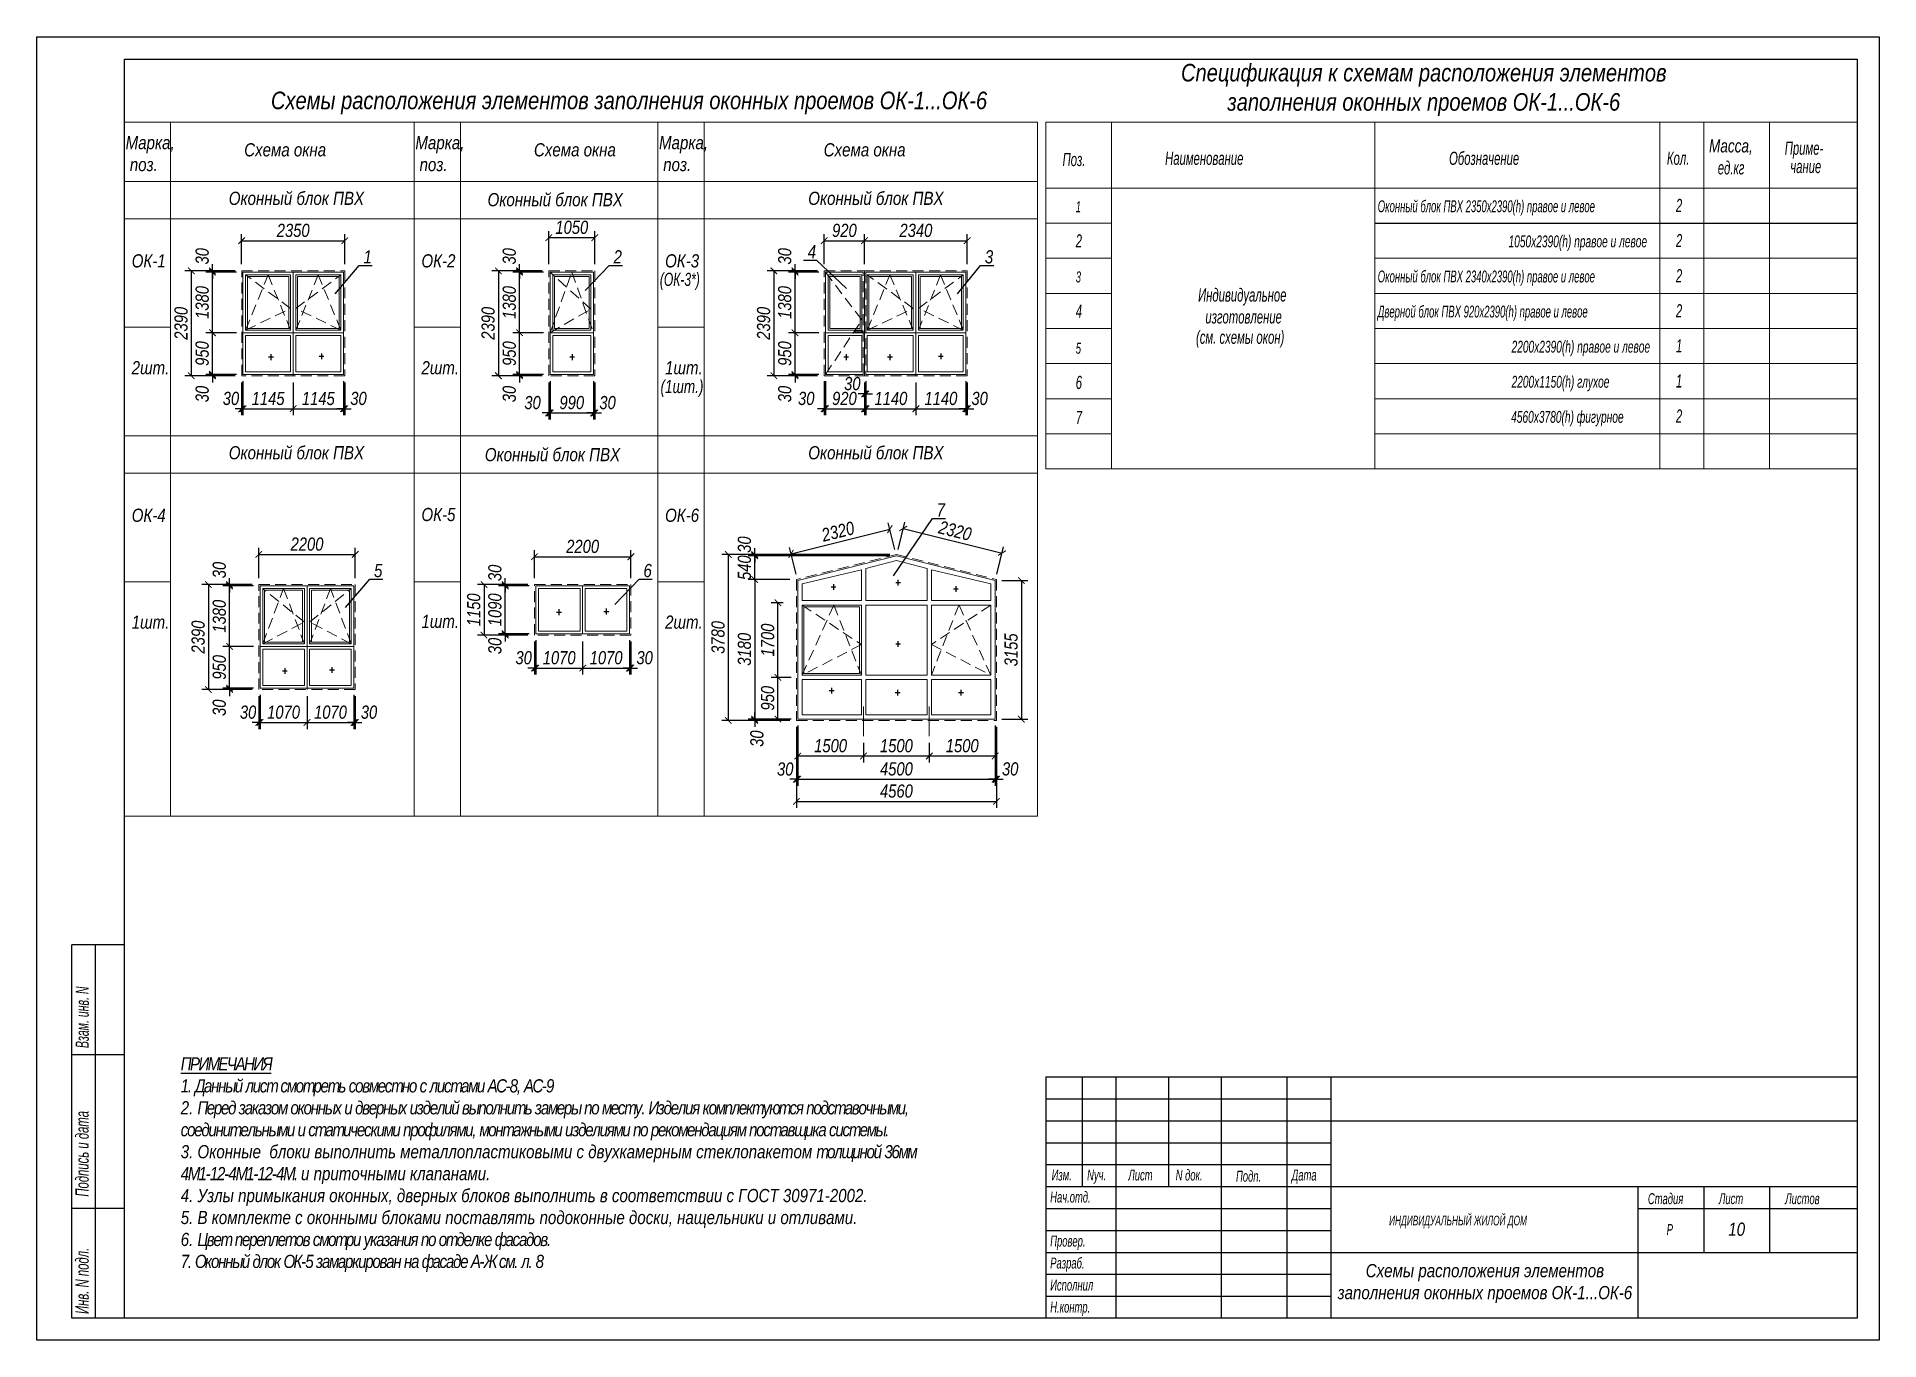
# Model space of a CAD drawing. Header units: millimetres. Extents: x 1582001 to 3303937, y 226471 to 491235.
# Drawn here: x 1666001 to 1708001, y 350655 to 380355 of the extents above; entities that cross this region are included whole.
import ezdxf

# ---------------------------------------------------------------- set-up
doc = ezdxf.new("R2010")
doc.units = ezdxf.units.MM
doc.linetypes.add('DASHED', pattern=[0.75, 0.5, -0.25])
doc.layers.get('Defpoints').update_dxf_attribs({"color": 255, "lineweight": 30})
for name, color, linetype in [('Text primechania', 135, 'Continuous'), ('Т-Подписи', 7, 'Continuous'), ('Формуляр', 138, 'Continuous')]:
    doc.layers.add(name, color=color, linetype=linetype)
for name, color, linetype, lineweight in [('Интерьер- Перегородка_Ном_пера__1', 7, 'Continuous', 13), ('Надписи', 7, 'Continuous', 15), ('Размеры', 7, 'Continuous', 18), ('Текст-пояснений', 135, 'Continuous', 15), ('тонко', 200, 'Continuous', 13), ('Штриховки', 251, 'Continuous', 20)]:
    doc.layers.add(name, color=color, linetype=linetype, lineweight=lineweight)
doc.styles.add('Arch-Dim', font='ARIALNI.TTF', dxfattribs={"width": 0.98, "height": 300})
doc.styles.add('STYLE1', font='ARIALNI.TTF', dxfattribs={"height": 300})
doc.dimstyles.new('Aec-Arch-M-100', dxfattribs={"dimscale": 100, "dimtxt": 2.5, "dimasz": 1.5, "dimexe": 1.5, "dimexo": 1.5, "dimgap": 0.8, "dimtad": 1, "dimdec": 0, "dimzin": 3, "dimdsep": 46, "dimtxsty": 'Arch-Dim', "dimblk": 'ARCHTICK', "dimcen": 2.5, "dimazin": 2, "dimtfac": 0.75, "dimtdec": 0, "dimtix": 1, "dimtmove": 1, "dimatfit": 2, "dimfxl": 0, "dimtolj": 1, "dimtzin": 0, "dimarcsym": 0})

msp = doc.modelspace()

# ---------------------------------------------------------------- texts
at = {"color": 0, "ltscale": 2, "style": 'STYLE1'}
for s, height, width, p in [('Масса,', 300, 0.9, (1704122.4, 377721.2)), ('Поз.', 300, 0.75, (1689384.7, 377410.1)), ('Наименование', 300, 0.75, (1691722.3, 377437.5)), ('Обозначение', 300, 0.75, (1698195.8, 377437.5)), ('Кол.', 300, 0.75, (1703162.3, 377439)), ('Приме-', 300, 0.75, (1705848.5, 377667.9)), ('ед.кг', 300, 0.75, (1704321.9, 377221.2)), ('чание', 300, 0.75, (1705975.9, 377251.3)), ('Оконный блок ПВХ 2350х2390(h) правое и левое', 270, 0.7, (1696569.5, 376359.5)), ('2', 300, 0.75, (1703367.8, 376362.3)), ('2', 300, 0.75, (1689685, 375554.9)), ('1050х2390(h) правое и левое', 270, 0.75, (1699551.7, 375559.5)), ('2', 300, 0.75, (1703367.8, 375562.3)), ('2', 300, 0.75, (1703367.8, 374762.3)), ('Оконный блок ПВХ 2340х2390(h) правое и левое', 270, 0.7, (1696569.5, 374759.5)), ('4', 300, 0.75, (1689685, 373954.9)), ('Индивидуальное ', 300, 0.75, (1692474.7, 374322.6)), ('Дверной блок ПВХ 920х2390(h) правое и левое', 270, 0.7, (1696569.5, 373959.5)), ('2', 300, 0.75, (1703367.8, 373962.3)), ('изготовление', 300, 0.75, (1692641, 373823.7)), ('(см. схемы окон)', 300, 0.75, (1692426.8, 373360.5)), ('2200х2390(h) правое и левое', 270, 0.75, (1699620.1, 373159.5)), ('1', 300, 0.75, (1703367.8, 373162.3)), ('6', 300, 0.75, (1689685, 372329.9)), ('2200х1150(h) глухое', 270, 0.75, (1699620.1, 372359.5)), ('1', 300, 0.75, (1703367.8, 372362.3)), ('7', 300, 0.75, (1689685, 371529.9)), ('4560х3780(h) фигурное', 270, 0.75, (1699611, 371559.5)), ('2', 300, 0.75, (1703367.8, 371562.3))]:
    msp.add_text(s, height=height, dxfattribs=dict(at, width=width)).set_placement(p)
at = {"color": 0, "ltscale": 2, "insert": (1697619.3, 379739.1), "char_height": 400, "width": 17282.723, "attachment_point": 2, "style": 'STYLE1'}
msp.add_mtext('Спецификация к схемам расположения элементов \\Pзаполнения оконных проемов ОК-1...ОК-6', dxfattribs=at)
at = {"ltscale": 2, "style": 'STYLE1'}
for s, insert, char_height, width, attachment_point in [('Схемы расположения элементов заполнения оконных проемов ОК-1...ОК-6', (1679501.7, 379106.5), 400, 17282.723, 2), ('Марка,\\P поз.', (1668025.1, 378094.6), 300, 11405.022, 1), ('Марка,\\P поз.', (1674630.3, 378094.6), 300, 11405.022, 1), ('Марка,\\P поз.', (1680184.9, 378094.6), 300, 11405.022, 1), ('Схема окна', (1670728.3, 377931.4), 300, 11405.022, 1), ('Схема окна', (1677333.5, 377931.4), 300, 11405.022, 1), ('Схема окна', (1683938.7, 377931.4), 300, 11405.022, 1), ('Оконный блок ПВХ', (1670376, 376825.3), 300, 11405.022, 1), ('Оконный блок ПВХ', (1676275.9, 376794.8), 300, 11405.022, 1), ('Оконный блок ПВХ', (1683586.4, 376825.3), 300, 11405.022, 1), ('1', (1673447.3, 375491.9), 300, 11405.022, 1), ('2', (1679148, 375491.9), 300, 11405.022, 1), ('4', (1683576, 375611.6), 300, 11405.022, 1), ('3', (1687613.1, 375491.9), 300, 11405.022, 1), ('ОК-1', (1668163.2, 375400.4), 300, 11405.022, 1), ('ОК-2', (1674768.4, 375400.4), 300, 11405.022, 1), ('ОК-3', (1680323.1, 375400.4), 300, 11405.022, 1), ('{\\W0.8;(ОК-3*)}', (1680203.9, 374978.9), 300, 11405.022, 1), ('2шт.', (1668163.2, 372965.1), 300, 11405.022, 1), ('2шт.', (1674768.4, 372965.1), 300, 11405.022, 1), ('1шт.', (1680323.1, 372965.1), 300, 11405.022, 1), ('{\\W0.9;(1шт.)}', (1680218.9, 372536.8), 300, 11405.022, 1), ('Оконный блок ПВХ', (1670376, 371027.8), 300, 11405.022, 1), ('Оконный блок ПВХ', (1676213.9, 370985.2), 300, 11405.022, 1), ('Оконный блок ПВХ', (1683586.4, 371027.8), 300, 11405.022, 1), ('ОК-4', (1668163.2, 369603), 300, 11405.022, 1), ('ОК-5', (1674768.4, 369620.1), 300, 11405.022, 1), ('ОК-6', (1680323.1, 369603), 300, 11405.022, 1), ('7', (1686513.4, 369724.2), 300, 11405.022, 1), ('5', (1673686.8, 368342.7), 300, 11405.022, 1), ('6', (1679829.9, 368342.7), 300, 11405.022, 1), ('1шт.', (1668163.2, 367167.6), 300, 11405.022, 1), ('1шт.', (1674768.4, 367184.7), 300, 11405.022, 1), ('2шт.', (1680323.1, 367167.6), 300, 11405.022, 1), ('Схемы расположения элементов заполнения оконных проемов ОК-1...ОК-6', (1699012.9, 352388.6), 300, 7000, 2)]:
    msp.add_mtext(s, dxfattribs=dict(at, insert=insert, char_height=char_height, width=width, attachment_point=attachment_point))
at = {"layer": 'Text primechania', "color": 0, "insert": (1669280.5, 357100.5), "char_height": 300, "width": 17427.74, "attachment_point": 1, "style": 'STYLE1'}
msp.add_mtext('{\\T0.85;\\L\\C7;ПРИМЕЧАНИЯ\\T1;\\l\\P\\T0.85;1. Данный лист смотреть совместно с листами АС-8, АС-9\\P\\T1;2. \\T0.85;Перед заказом оконных и дверных изделий выполнить замеры по месту. Изделия комплектуются подставочными,  соединительными и статическими профилями, монтажными изделиями по рекомендациям поставщика системы.\\P\\T1;3. Оконные  блоки выполнить металлопластиковыми с двухкамерным стеклопакетом \\T0.85;толщиной 36мм 4М1-12-4М1-12-4М. \\T1;и приточными клапанами.\\P4. Узлы примыкания оконных, дверных блоков выполнить в соответствии с ГОСТ 30971-2002.\\P5. В комплекте с оконными блоками поставлять подоконные доски, нащельники и отливами.\\P6. \\T0.85;Цвет переплетов смотри указания по отделке фасадов.\\P7. Оконный длок ОК-5 замаркирован на фасаде А-Ж см. л. \\C0;8}', dxfattribs=at)
at = {"layer": 'Надписи', "color": 0, "style": 'STYLE1', "width": 0.75}
for s, p in [('1', (1689685, 376359.5)), ('3', (1689685, 374759.5)), ('5', (1689685, 373134.5))]:
    msp.add_text(s, height=250, dxfattribs=at).set_placement(p)
at = {"layer": 'Т-Подписи', "color": 0, "ltscale": 2, "insert": (1704752.7, 353332.6), "char_height": 300, "width": 1500, "attachment_point": 2, "style": 'STYLE1'}
msp.add_mtext('10', dxfattribs=at)
at = {"layer": 'Формуляр', "linetype": 'Continuous', "style": 'STYLE1'}
for s, width, p in [('Взам. инв. N', 0.7, (1667184.7, 357310.4)), ('Взам. инв. N', 0.7, (1667184.7, 357310.4)), ('Подпись и дата', 0.75, (1667181.9, 353924.8)), ('Подпись и дата', 0.75, (1667181.9, 353924.8)), ('Инв. N подл.', 0.75, (1667181.9, 351251.3)), ('Инв. N подл.', 0.75, (1667181.9, 351251.3))]:
    msp.add_text(s, height=300, rotation=90, dxfattribs=dict(at, width=width)).set_placement(p)
at = {"layer": 'Формуляр', "color": 0, "style": 'STYLE1', "width": 0.75}
for s, height, p in [('Изм.', 250, (1689134.8, 354293)), ('Изм.', 250, (1689134.8, 354293)), ('Nуч.', 250, (1689944.3, 354293)), ('Nуч.', 250, (1689944.3, 354293)), ('Лист', 250, (1690883.8, 354293)), ('Лист', 250, (1690883.8, 354293)), ('N док.', 250, (1691963.1, 354293)), ('N док.', 250, (1691963.1, 354293)), ('Подп.', 250, (1693339.2, 354266)), ('Подп.', 250, (1693339.2, 354266)), ('Дата', 250, (1694607.3, 354293)), ('Дата', 250, (1694607.3, 354293)), ('Нач.отд.', 250, (1689103, 353791.3)), ('Нач.отд.', 250, (1689103, 353791.3)), ('Стадия', 250, (1702729, 353754.2)), ('Стадия', 250, (1702729, 353754.2)), ('Лист', 250, (1704348, 353754.2)), ('Лист', 250, (1704348, 353754.2)), ('Листов', 250, (1705859, 353754.2)), ('Листов', 250, (1705859, 353754.2)), ('ИНДИВИДУАЛЬНЫЙ ЖИЛОЙ ДОМ', 220, (1696827.9, 353269.9)), ('ИНДИВИДУАЛЬНЫЙ ЖИЛОЙ ДОМ', 220, (1696827.9, 353269.9)), ('Р', 250, (1703156.7, 353052.1)), ('Р', 250, (1703156.7, 353052.1)), ('Провер.', 250, (1689103, 352788)), ('Провер.', 250, (1689103, 352788)), ('Разраб.', 250, (1689103, 352286.4)), ('Разраб.', 250, (1689103, 352286.4)), ('Исполнил', 250, (1689103, 351784.7)), ('Исполнил', 250, (1689103, 351784.7)), ('Н.контр.', 250, (1689103, 351283.1)), ('Н.контр.', 250, (1689103, 351283.1))]:
    msp.add_text(s, height=height, dxfattribs=at).set_placement(p)

# ---------------------------------------------------------------- blocks, each defined once
blk = doc.blocks.new('_ArchTick')
at = {"color": 0, "linetype": 'ByBlock', "const_width": 0.15}
blk.add_lwpolyline([(-0.5, -0.5), (0.5, 0.5)], dxfattribs=at)
blk = doc.blocks.new('*D715')
at = {"color": 0, "lineweight": -2, "ltscale": 2, "transparency": 16777216}
for p, q in [((1670670, 375172), (1670670, 375860)), ((1670670, 375710), (1673020, 375710)), ((1673020, 375172), (1673020, 375860))]:
    blk.add_line(p, q, dxfattribs=at)
at = {"layer": 'Defpoints', "color": 0, "lineweight": -3, "ltscale": 2, "transparency": 16777216}
for p in [(1673020, 375710), (1670670, 375022), (1673020, 375022)]:
    blk.add_point(p, dxfattribs=at)
at = {"color": 0, "lineweight": -2, "ltscale": 2, "transparency": 16777216, "xscale": 150, "yscale": 150, "zscale": 150, "rotation": 180}
blk.add_blockref('_ArchTick', (1670670, 375710), dxfattribs=at)
at = {"color": 0, "lineweight": -2, "ltscale": 2, "transparency": 16777216, "xscale": 150, "yscale": 150, "zscale": 150}
blk.add_blockref('_ArchTick', (1673020, 375710), dxfattribs=at)
at = {"color": 0, "ltscale": 2, "transparency": 16777216, "insert": (1671845, 375943), "char_height": 300, "attachment_point": 5, "style": 'Arch-Dim'}
blk.add_mtext('\\A1;2350', dxfattribs=at)
blk = doc.blocks.new('*D716')
at = {"color": 0, "lineweight": -2, "ltscale": 2, "transparency": 16777216}
for p, q in [((1670520, 375022), (1669372, 375022)), ((1669522, 375022), (1669522, 372632)), ((1670520, 372632), (1669372, 372632))]:
    blk.add_line(p, q, dxfattribs=at)
at = {"layer": 'Defpoints', "color": 0, "lineweight": -3, "ltscale": 2, "transparency": 16777216}
for p in [(1670670, 375022), (1669522, 372632), (1670670, 372632)]:
    blk.add_point(p, dxfattribs=at)
at = {"color": 0, "lineweight": -2, "ltscale": 2, "transparency": 16777216, "xscale": 150, "yscale": 150, "zscale": 150}
for p, rotation in [((1669522, 375022), 90), ((1669522, 372632), 270)]:
    blk.add_blockref('_ArchTick', p, dxfattribs=dict(at, rotation=rotation))
at = {"color": 0, "ltscale": 2, "transparency": 16777216, "insert": (1669289, 373827), "char_height": 300, "attachment_point": 5, "rotation": 90, "style": 'Arch-Dim'}
blk.add_mtext('\\A1;2390', dxfattribs=at)
blk = doc.blocks.new('*D738')
at = {"color": 0, "lineweight": -2, "ltscale": 2, "transparency": 16777216}
for p, q in [((1670550, 372662), (1669854, 372662)), ((1670520, 372632), (1669854, 372632)), ((1670004, 372662), (1670004, 372812)), ((1670004, 372632), (1670004, 372662)), ((1670004, 372632), (1670004, 372482))]:
    blk.add_line(p, q, dxfattribs=at)
at = {"layer": 'Defpoints', "color": 0, "lineweight": -3, "ltscale": 2, "transparency": 16777216}
for p in [(1670004, 372662), (1670670, 372632), (1670700, 372662)]:
    blk.add_point(p, dxfattribs=at)
at = {"color": 0, "lineweight": -2, "ltscale": 2, "transparency": 16777216, "xscale": 150, "yscale": 150, "zscale": 150}
for p, rotation in [((1670004, 372662), 270), ((1670004, 372632), 90)]:
    blk.add_blockref('_ArchTick', p, dxfattribs=dict(at, rotation=rotation))
at = {"color": 0, "ltscale": 2, "transparency": 16777216, "insert": (1669771, 372215), "char_height": 300, "attachment_point": 5, "rotation": 90, "style": 'Arch-Dim'}
blk.add_mtext('\\A1;30', dxfattribs=at)
blk = doc.blocks.new('*D739')
at = {"color": 0, "lineweight": -2, "ltscale": 2, "transparency": 16777216}
for p, q in [((1670550, 373612), (1669854, 373612)), ((1670004, 372662), (1670004, 373612)), ((1670550, 372662), (1669854, 372662))]:
    blk.add_line(p, q, dxfattribs=at)
at = {"layer": 'Defpoints', "color": 0, "lineweight": -3, "ltscale": 2, "transparency": 16777216}
for p in [(1670004, 373612), (1670700, 373612), (1670700, 372662)]:
    blk.add_point(p, dxfattribs=at)
at = {"color": 0, "lineweight": -2, "ltscale": 2, "transparency": 16777216, "xscale": 150, "yscale": 150, "zscale": 150}
for p, rotation in [((1670004, 373612), 90), ((1670004, 372662), 270)]:
    blk.add_blockref('_ArchTick', p, dxfattribs=dict(at, rotation=rotation))
at = {"color": 0, "ltscale": 2, "transparency": 16777216, "insert": (1669771, 373137), "char_height": 300, "attachment_point": 5, "rotation": 90, "style": 'Arch-Dim'}
blk.add_mtext('\\A1;950', dxfattribs=at)
blk = doc.blocks.new('*D740')
at = {"color": 0, "lineweight": -2, "ltscale": 2, "transparency": 16777216}
for p, q in [((1670550, 374992), (1669854, 374992)), ((1670004, 373612), (1670004, 374992)), ((1670550, 373612), (1669854, 373612))]:
    blk.add_line(p, q, dxfattribs=at)
at = {"layer": 'Defpoints', "color": 0, "lineweight": -3, "ltscale": 2, "transparency": 16777216}
for p in [(1670004, 374992), (1670700, 374992), (1670700, 373612)]:
    blk.add_point(p, dxfattribs=at)
at = {"color": 0, "lineweight": -2, "ltscale": 2, "transparency": 16777216, "xscale": 150, "yscale": 150, "zscale": 150}
for p, rotation in [((1670004, 374992), 90), ((1670004, 373612), 270)]:
    blk.add_blockref('_ArchTick', p, dxfattribs=dict(at, rotation=rotation))
at = {"color": 0, "ltscale": 2, "transparency": 16777216, "insert": (1669771, 374302), "char_height": 300, "attachment_point": 5, "rotation": 90, "style": 'Arch-Dim'}
blk.add_mtext('\\A1;1380', dxfattribs=at)
blk = doc.blocks.new('*D741')
at = {"color": 0, "lineweight": -2, "ltscale": 2, "transparency": 16777216}
for p, q in [((1670004, 375022), (1670004, 375172)), ((1670520, 375022), (1669854, 375022)), ((1670550, 374992), (1669854, 374992)), ((1670004, 374992), (1670004, 375022)), ((1670004, 374992), (1670004, 374842))]:
    blk.add_line(p, q, dxfattribs=at)
at = {"layer": 'Defpoints', "color": 0, "lineweight": -3, "ltscale": 2, "transparency": 16777216}
for p in [(1670004, 375022), (1670670, 375022), (1670700, 374992)]:
    blk.add_point(p, dxfattribs=at)
at = {"color": 0, "lineweight": -2, "ltscale": 2, "transparency": 16777216, "xscale": 150, "yscale": 150, "zscale": 150}
for p, rotation in [((1670004, 375022), 270), ((1670004, 374992), 90)]:
    blk.add_blockref('_ArchTick', p, dxfattribs=dict(at, rotation=rotation))
at = {"color": 0, "ltscale": 2, "transparency": 16777216, "insert": (1669771, 375354), "char_height": 300, "attachment_point": 5, "rotation": 90, "style": 'Arch-Dim'}
blk.add_mtext('\\A1;30', dxfattribs=at)
blk = doc.blocks.new('*D742')
at = {"color": 0, "lineweight": -2, "ltscale": 2, "transparency": 16777216}
for p, q in [((1670670, 372482), (1670670, 371730)), ((1670700, 372512), (1670700, 371730)), ((1670670, 371880), (1670520, 371880)), ((1670670, 371880), (1670700, 371880)), ((1670700, 371880), (1670850, 371880))]:
    blk.add_line(p, q, dxfattribs=at)
at = {"layer": 'Defpoints', "color": 0, "lineweight": -3, "ltscale": 2, "transparency": 16777216}
for p in [(1670670, 372632), (1670700, 372662), (1670700, 371880)]:
    blk.add_point(p, dxfattribs=at)
at = {"color": 0, "lineweight": -2, "ltscale": 2, "transparency": 16777216, "xscale": 150, "yscale": 150, "zscale": 150}
blk.add_blockref('_ArchTick', (1670670, 371880), dxfattribs=at)
at = {"color": 0, "lineweight": -2, "ltscale": 2, "transparency": 16777216, "xscale": 150, "yscale": 150, "zscale": 150, "rotation": 180}
blk.add_blockref('_ArchTick', (1670700, 371880), dxfattribs=at)
at = {"color": 0, "ltscale": 2, "transparency": 16777216, "insert": (1670426, 372113), "char_height": 300, "attachment_point": 5, "style": 'Arch-Dim'}
blk.add_mtext('\\A1;30', dxfattribs=at)
blk = doc.blocks.new('*D743')
at = {"color": 0, "lineweight": -2, "ltscale": 2, "transparency": 16777216}
for p, q in [((1670700, 372512), (1670700, 371730)), ((1671845, 372482), (1671845, 371730)), ((1670700, 371880), (1671845, 371880))]:
    blk.add_line(p, q, dxfattribs=at)
at = {"layer": 'Defpoints', "color": 0, "lineweight": -3, "ltscale": 2, "transparency": 16777216}
for p in [(1670700, 372662), (1671845, 372632), (1671845, 371880)]:
    blk.add_point(p, dxfattribs=at)
at = {"color": 0, "lineweight": -2, "ltscale": 2, "transparency": 16777216, "xscale": 150, "yscale": 150, "zscale": 150, "rotation": 180}
blk.add_blockref('_ArchTick', (1670700, 371880), dxfattribs=at)
at = {"color": 0, "lineweight": -2, "ltscale": 2, "transparency": 16777216, "xscale": 150, "yscale": 150, "zscale": 150}
blk.add_blockref('_ArchTick', (1671845, 371880), dxfattribs=at)
at = {"color": 0, "ltscale": 2, "transparency": 16777216, "insert": (1671273, 372113), "char_height": 300, "attachment_point": 5, "style": 'Arch-Dim'}
blk.add_mtext('\\A1;1145', dxfattribs=at)
blk = doc.blocks.new('*D744')
at = {"color": 0, "lineweight": -2, "ltscale": 2, "transparency": 16777216}
for p, q in [((1671845, 372482), (1671845, 371730)), ((1672990, 372512), (1672990, 371730)), ((1671845, 371880), (1672990, 371880))]:
    blk.add_line(p, q, dxfattribs=at)
at = {"layer": 'Defpoints', "color": 0, "lineweight": -3, "ltscale": 2, "transparency": 16777216}
for p in [(1671845, 372632), (1672990, 372662), (1672990, 371880)]:
    blk.add_point(p, dxfattribs=at)
at = {"color": 0, "lineweight": -2, "ltscale": 2, "transparency": 16777216, "xscale": 150, "yscale": 150, "zscale": 150, "rotation": 180}
blk.add_blockref('_ArchTick', (1671845, 371880), dxfattribs=at)
at = {"color": 0, "lineweight": -2, "ltscale": 2, "transparency": 16777216, "xscale": 150, "yscale": 150, "zscale": 150}
blk.add_blockref('_ArchTick', (1672990, 371880), dxfattribs=at)
at = {"color": 0, "ltscale": 2, "transparency": 16777216, "insert": (1672418, 372113), "char_height": 300, "attachment_point": 5, "style": 'Arch-Dim'}
blk.add_mtext('\\A1;1145', dxfattribs=at)
blk = doc.blocks.new('*D745')
at = {"color": 0, "lineweight": -2, "ltscale": 2, "transparency": 16777216}
for p, q in [((1672990, 372512), (1672990, 371730)), ((1673020, 372482), (1673020, 371730)), ((1672990, 371880), (1672840, 371880)), ((1672990, 371880), (1673020, 371880)), ((1673020, 371880), (1673170, 371880))]:
    blk.add_line(p, q, dxfattribs=at)
at = {"layer": 'Defpoints', "color": 0, "lineweight": -3, "ltscale": 2, "transparency": 16777216}
for p in [(1672990, 372662), (1673020, 372632), (1673020, 371880)]:
    blk.add_point(p, dxfattribs=at)
at = {"color": 0, "lineweight": -2, "ltscale": 2, "transparency": 16777216, "xscale": 150, "yscale": 150, "zscale": 150}
blk.add_blockref('_ArchTick', (1672990, 371880), dxfattribs=at)
at = {"color": 0, "lineweight": -2, "ltscale": 2, "transparency": 16777216, "xscale": 150, "yscale": 150, "zscale": 150, "rotation": 180}
blk.add_blockref('_ArchTick', (1673020, 371880), dxfattribs=at)
at = {"color": 0, "ltscale": 2, "transparency": 16777216, "insert": (1673333, 372113), "char_height": 300, "attachment_point": 5, "style": 'Arch-Dim'}
blk.add_mtext('\\A1;30', dxfattribs=at)
blk = doc.blocks.new('*D701')
at = {"color": 0, "lineweight": -2, "ltscale": 2, "transparency": 16777216}
for p, q in [((1677344, 368022), (1677344, 368657)), ((1677344, 368507), (1679544, 368507)), ((1679544, 368022), (1679544, 368657))]:
    blk.add_line(p, q, dxfattribs=at)
at = {"layer": 'Defpoints', "color": 0, "lineweight": -3, "ltscale": 2, "transparency": 16777216}
for p in [(1679544, 368507), (1677344, 367872), (1679544, 367872)]:
    blk.add_point(p, dxfattribs=at)
at = {"color": 0, "lineweight": -2, "ltscale": 2, "transparency": 16777216, "xscale": 150, "yscale": 150, "zscale": 150, "rotation": 180}
blk.add_blockref('_ArchTick', (1677344, 368507), dxfattribs=at)
at = {"color": 0, "lineweight": -2, "ltscale": 2, "transparency": 16777216, "xscale": 150, "yscale": 150, "zscale": 150}
blk.add_blockref('_ArchTick', (1679544, 368507), dxfattribs=at)
at = {"color": 0, "ltscale": 2, "transparency": 16777216, "insert": (1678444, 368741), "char_height": 300, "attachment_point": 5, "style": 'Arch-Dim'}
blk.add_mtext('\\A1;2200', dxfattribs=at)
blk = doc.blocks.new('*D702')
at = {"color": 0, "lineweight": -2, "ltscale": 2, "transparency": 16777216}
for p, q in [((1677194, 367872), (1676045, 367872)), ((1676195, 367872), (1676195, 366723)), ((1677194, 366723), (1676045, 366723))]:
    blk.add_line(p, q, dxfattribs=at)
at = {"layer": 'Defpoints', "color": 0, "lineweight": -3, "ltscale": 2, "transparency": 16777216}
for p in [(1677344, 367872), (1676195, 366723), (1677344, 366723)]:
    blk.add_point(p, dxfattribs=at)
at = {"color": 0, "lineweight": -2, "ltscale": 2, "transparency": 16777216, "xscale": 150, "yscale": 150, "zscale": 150}
for p, rotation in [((1676195, 367872), 90), ((1676195, 366723), 270)]:
    blk.add_blockref('_ArchTick', p, dxfattribs=dict(at, rotation=rotation))
at = {"color": 0, "ltscale": 2, "transparency": 16777216, "insert": (1675962, 367298), "char_height": 300, "attachment_point": 5, "rotation": 90, "style": 'Arch-Dim'}
blk.add_mtext('\\A1;1150', dxfattribs=at)
blk = doc.blocks.new('*D717')
at = {"color": 0, "lineweight": -2, "ltscale": 2, "transparency": 16777216}
for p, q in [((1677224, 366753), (1676527, 366753)), ((1677194, 366723), (1676527, 366723)), ((1676677, 366753), (1676677, 366903)), ((1676677, 366723), (1676677, 366753)), ((1676677, 366723), (1676677, 366573))]:
    blk.add_line(p, q, dxfattribs=at)
at = {"layer": 'Defpoints', "color": 0, "lineweight": -3, "ltscale": 2, "transparency": 16777216}
for p in [(1676677, 366753), (1677344, 366723), (1677374, 366753)]:
    blk.add_point(p, dxfattribs=at)
at = {"color": 0, "lineweight": -2, "ltscale": 2, "transparency": 16777216, "xscale": 150, "yscale": 150, "zscale": 150}
for p, rotation in [((1676677, 366753), 270), ((1676677, 366723), 90)]:
    blk.add_blockref('_ArchTick', p, dxfattribs=dict(at, rotation=rotation))
at = {"color": 0, "ltscale": 2, "transparency": 16777216, "insert": (1676444, 366474), "char_height": 300, "attachment_point": 5, "rotation": 90, "style": 'Arch-Dim'}
blk.add_mtext('\\A1;30', dxfattribs=at)
blk = doc.blocks.new('*D718')
at = {"color": 0, "lineweight": -2, "ltscale": 2, "transparency": 16777216}
for p, q in [((1677344, 366573), (1677344, 365821)), ((1677374, 366603), (1677374, 365821)), ((1677344, 365971), (1677194, 365971)), ((1677344, 365971), (1677374, 365971)), ((1677374, 365971), (1677524, 365971))]:
    blk.add_line(p, q, dxfattribs=at)
at = {"layer": 'Defpoints', "color": 0, "lineweight": -3, "ltscale": 2, "transparency": 16777216}
for p in [(1677344, 366723), (1677374, 366753), (1677374, 365971)]:
    blk.add_point(p, dxfattribs=at)
at = {"color": 0, "lineweight": -2, "ltscale": 2, "transparency": 16777216, "xscale": 150, "yscale": 150, "zscale": 150}
blk.add_blockref('_ArchTick', (1677344, 365971), dxfattribs=at)
at = {"color": 0, "lineweight": -2, "ltscale": 2, "transparency": 16777216, "xscale": 150, "yscale": 150, "zscale": 150, "rotation": 180}
blk.add_blockref('_ArchTick', (1677374, 365971), dxfattribs=at)
at = {"color": 0, "ltscale": 2, "transparency": 16777216, "insert": (1677099, 366205), "char_height": 300, "attachment_point": 5, "style": 'Arch-Dim'}
blk.add_mtext('\\A1;30', dxfattribs=at)
blk = doc.blocks.new('*D719')
at = {"color": 0, "lineweight": -2, "ltscale": 2, "transparency": 16777216}
for p, q in [((1677374, 366603), (1677374, 365821)), ((1678444, 366573), (1678444, 365821)), ((1677374, 365971), (1678444, 365971))]:
    blk.add_line(p, q, dxfattribs=at)
at = {"layer": 'Defpoints', "color": 0, "lineweight": -3, "ltscale": 2, "transparency": 16777216}
for p in [(1677374, 366753), (1678444, 366723), (1678444, 365971)]:
    blk.add_point(p, dxfattribs=at)
at = {"color": 0, "lineweight": -2, "ltscale": 2, "transparency": 16777216, "xscale": 150, "yscale": 150, "zscale": 150, "rotation": 180}
blk.add_blockref('_ArchTick', (1677374, 365971), dxfattribs=at)
at = {"color": 0, "lineweight": -2, "ltscale": 2, "transparency": 16777216, "xscale": 150, "yscale": 150, "zscale": 150}
blk.add_blockref('_ArchTick', (1678444, 365971), dxfattribs=at)
at = {"color": 0, "ltscale": 2, "transparency": 16777216, "insert": (1677909, 366205), "char_height": 300, "attachment_point": 5, "style": 'Arch-Dim'}
blk.add_mtext('\\A1;1070', dxfattribs=at)
blk = doc.blocks.new('*D720')
at = {"color": 0, "lineweight": -2, "ltscale": 2, "transparency": 16777216}
for p, q in [((1678444, 366573), (1678444, 365821)), ((1679514, 366603), (1679514, 365821)), ((1678444, 365971), (1679514, 365971))]:
    blk.add_line(p, q, dxfattribs=at)
at = {"layer": 'Defpoints', "color": 0, "lineweight": -3, "ltscale": 2, "transparency": 16777216}
for p in [(1678444, 366723), (1679514, 366753), (1679514, 365971)]:
    blk.add_point(p, dxfattribs=at)
at = {"color": 0, "lineweight": -2, "ltscale": 2, "transparency": 16777216, "xscale": 150, "yscale": 150, "zscale": 150, "rotation": 180}
blk.add_blockref('_ArchTick', (1678444, 365971), dxfattribs=at)
at = {"color": 0, "lineweight": -2, "ltscale": 2, "transparency": 16777216, "xscale": 150, "yscale": 150, "zscale": 150}
blk.add_blockref('_ArchTick', (1679514, 365971), dxfattribs=at)
at = {"color": 0, "ltscale": 2, "transparency": 16777216, "insert": (1678979, 366205), "char_height": 300, "attachment_point": 5, "style": 'Arch-Dim'}
blk.add_mtext('\\A1;1070', dxfattribs=at)
blk = doc.blocks.new('*D721')
at = {"color": 0, "lineweight": -2, "ltscale": 2, "transparency": 16777216}
for p, q in [((1679514, 366603), (1679514, 365821)), ((1679544, 366573), (1679544, 365821)), ((1679514, 365971), (1679364, 365971)), ((1679514, 365971), (1679544, 365971)), ((1679544, 365971), (1679694, 365971))]:
    blk.add_line(p, q, dxfattribs=at)
at = {"layer": 'Defpoints', "color": 0, "lineweight": -3, "ltscale": 2, "transparency": 16777216}
for p in [(1679514, 366753), (1679544, 366723), (1679544, 365971)]:
    blk.add_point(p, dxfattribs=at)
at = {"color": 0, "lineweight": -2, "ltscale": 2, "transparency": 16777216, "xscale": 150, "yscale": 150, "zscale": 150}
blk.add_blockref('_ArchTick', (1679514, 365971), dxfattribs=at)
at = {"color": 0, "lineweight": -2, "ltscale": 2, "transparency": 16777216, "xscale": 150, "yscale": 150, "zscale": 150, "rotation": 180}
blk.add_blockref('_ArchTick', (1679544, 365971), dxfattribs=at)
at = {"color": 0, "ltscale": 2, "transparency": 16777216, "insert": (1679857, 366205), "char_height": 300, "attachment_point": 5, "style": 'Arch-Dim'}
blk.add_mtext('\\A1;30', dxfattribs=at)
blk = doc.blocks.new('*D722')
at = {"color": 0, "lineweight": -2, "ltscale": 2, "transparency": 16777216}
for p, q in [((1677224, 367842), (1676527, 367842)), ((1676677, 366753), (1676677, 367842)), ((1677224, 366753), (1676527, 366753))]:
    blk.add_line(p, q, dxfattribs=at)
at = {"layer": 'Defpoints', "color": 0, "lineweight": -3, "ltscale": 2, "transparency": 16777216}
for p in [(1676677, 367842), (1677374, 367842), (1677374, 366753)]:
    blk.add_point(p, dxfattribs=at)
at = {"color": 0, "lineweight": -2, "ltscale": 2, "transparency": 16777216, "xscale": 150, "yscale": 150, "zscale": 150}
for p, rotation in [((1676677, 367842), 90), ((1676677, 366753), 270)]:
    blk.add_blockref('_ArchTick', p, dxfattribs=dict(at, rotation=rotation))
at = {"color": 0, "ltscale": 2, "transparency": 16777216, "insert": (1676444, 367298), "char_height": 300, "attachment_point": 5, "rotation": 90, "style": 'Arch-Dim'}
blk.add_mtext('\\A1;1090', dxfattribs=at)
blk = doc.blocks.new('*D723')
at = {"color": 0, "lineweight": -2, "ltscale": 2, "transparency": 16777216}
for p, q in [((1676677, 367872), (1676677, 368022)), ((1677194, 367872), (1676527, 367872)), ((1677224, 367842), (1676527, 367842)), ((1676677, 367842), (1676677, 367872)), ((1676677, 367842), (1676677, 367692))]:
    blk.add_line(p, q, dxfattribs=at)
at = {"layer": 'Defpoints', "color": 0, "lineweight": -3, "ltscale": 2, "transparency": 16777216}
for p in [(1676677, 367872), (1677344, 367872), (1677374, 367842)]:
    blk.add_point(p, dxfattribs=at)
at = {"color": 0, "lineweight": -2, "ltscale": 2, "transparency": 16777216, "xscale": 150, "yscale": 150, "zscale": 150}
for p, rotation in [((1676677, 367872), 270), ((1676677, 367842), 90)]:
    blk.add_blockref('_ArchTick', p, dxfattribs=dict(at, rotation=rotation))
at = {"color": 0, "ltscale": 2, "transparency": 16777216, "insert": (1676444, 368139), "char_height": 300, "attachment_point": 5, "rotation": 90, "style": 'Arch-Dim'}
blk.add_mtext('\\A1;30', dxfattribs=at)
blk = doc.blocks.new('*D703')
at = {"color": 0, "lineweight": -2, "ltscale": 2, "transparency": 16777216}
for p, q in [((1683167, 367988), (1682216, 367988)), ((1682366, 367988), (1682366, 364808)), ((1683047, 364808), (1682216, 364808))]:
    blk.add_line(p, q, dxfattribs=at)
at = {"layer": 'Defpoints', "color": 0, "lineweight": -3, "ltscale": 2, "transparency": 16777216}
for p in [(1683317, 367988), (1682366, 364808), (1683197, 364808)]:
    blk.add_point(p, dxfattribs=at)
at = {"color": 0, "lineweight": -2, "ltscale": 2, "transparency": 16777216, "xscale": 150, "yscale": 150, "zscale": 150}
for p, rotation in [((1682366, 367988), 90), ((1682366, 364808), 270)]:
    blk.add_blockref('_ArchTick', p, dxfattribs=dict(at, rotation=rotation))
at = {"color": 0, "ltscale": 2, "transparency": 16777216, "insert": (1682133, 366398), "char_height": 300, "attachment_point": 5, "rotation": 90, "style": 'Arch-Dim'}
blk.add_mtext('\\A1;3180', dxfattribs=at)
blk = doc.blocks.new('*D704')
at = {"color": 0, "lineweight": -2, "ltscale": 2, "transparency": 16777216}
for p, q in [((1683197, 364808), (1682216, 364808)), ((1683167, 364778), (1682216, 364778)), ((1682366, 364808), (1682366, 364958)), ((1682366, 364778), (1682366, 364808)), ((1682366, 364778), (1682366, 364628))]:
    blk.add_line(p, q, dxfattribs=at)
at = {"layer": 'Defpoints', "color": 0, "lineweight": -3, "ltscale": 2, "transparency": 16777216}
for p in [(1682366, 364808), (1683317, 364778), (1683347, 364808)]:
    blk.add_point(p, dxfattribs=at)
at = {"color": 0, "lineweight": -2, "ltscale": 2, "transparency": 16777216, "xscale": 150, "yscale": 150, "zscale": 150}
for p, rotation in [((1682366, 364808), 270), ((1682366, 364778), 90)]:
    blk.add_blockref('_ArchTick', p, dxfattribs=dict(at, rotation=rotation))
at = {"color": 0, "ltscale": 2, "transparency": 16777216, "insert": (1682417, 364362), "char_height": 300, "attachment_point": 5, "rotation": 90, "style": 'Arch-Dim'}
blk.add_mtext('\\A1;30', dxfattribs=at)
blk = doc.blocks.new('*D705')
at = {"color": 0, "lineweight": -2, "ltscale": 2, "transparency": 16777216}
for p, q in [((1683197, 365758), (1682745, 365758)), ((1682895, 364808), (1682895, 365758)), ((1683197, 364808), (1682745, 364808))]:
    blk.add_line(p, q, dxfattribs=at)
at = {"layer": 'Defpoints', "color": 0, "lineweight": -3, "ltscale": 2, "transparency": 16777216}
for p in [(1682895, 365758), (1683347, 365758), (1683347, 364808)]:
    blk.add_point(p, dxfattribs=at)
at = {"color": 0, "lineweight": -2, "ltscale": 2, "transparency": 16777216, "xscale": 150, "yscale": 150, "zscale": 150}
for p, rotation in [((1682895, 365758), 90), ((1682895, 364808), 270)]:
    blk.add_blockref('_ArchTick', p, dxfattribs=dict(at, rotation=rotation))
at = {"color": 0, "ltscale": 2, "transparency": 16777216, "insert": (1682662, 365283), "char_height": 300, "attachment_point": 5, "rotation": 90, "style": 'Arch-Dim'}
blk.add_mtext('\\A1;950', dxfattribs=at)
blk = doc.blocks.new('*D706')
at = {"color": 0, "lineweight": -2, "ltscale": 2, "transparency": 16777216}
for p, q in [((1683017, 367457), (1682745, 367457)), ((1682895, 365758), (1682895, 367457)), ((1683197, 365758), (1682745, 365758))]:
    blk.add_line(p, q, dxfattribs=at)
at = {"layer": 'Defpoints', "color": 0, "lineweight": -3, "ltscale": 2, "transparency": 16777216}
for p in [(1682895, 367457), (1683167, 367457), (1683347, 365758)]:
    blk.add_point(p, dxfattribs=at)
at = {"color": 0, "lineweight": -2, "ltscale": 2, "transparency": 16777216, "xscale": 150, "yscale": 150, "zscale": 150}
for p, rotation in [((1682895, 367457), 90), ((1682895, 365758), 270)]:
    blk.add_blockref('_ArchTick', p, dxfattribs=dict(at, rotation=rotation))
at = {"color": 0, "ltscale": 2, "transparency": 16777216, "insert": (1682662, 366608), "char_height": 300, "attachment_point": 5, "rotation": 90, "style": 'Arch-Dim'}
blk.add_mtext('\\A1;1700', dxfattribs=at)
blk = doc.blocks.new('*D707')
at = {"color": 0, "lineweight": -2, "ltscale": 100, "transparency": 16777216}
for p, q in [((1685446, 368558), (1681614, 368558)), ((1681764, 368558), (1681764, 364778)), ((1682683, 364778), (1681614, 364778))]:
    blk.add_line(p, q, dxfattribs=at)
at = {"layer": 'Defpoints', "color": 0, "lineweight": -3, "ltscale": 100, "transparency": 16777216}
for p in [(1685596, 368558), (1681764, 364778), (1682833, 364778)]:
    blk.add_point(p, dxfattribs=at)
at = {"color": 0, "lineweight": -2, "ltscale": 100, "transparency": 16777216, "xscale": 150, "yscale": 150, "zscale": 150}
for p, rotation in [((1681764, 368558), 90), ((1681764, 364778), 270)]:
    blk.add_blockref('_ArchTick', p, dxfattribs=dict(at, rotation=rotation))
at = {"color": 0, "ltscale": 100, "transparency": 16777216, "insert": (1681531, 366668), "char_height": 300, "attachment_point": 5, "rotation": 90, "style": 'Arch-Dim'}
blk.add_mtext('\\A1;3780', dxfattribs=at)
blk = doc.blocks.new('*D708')
at = {"color": 0, "lineweight": -2, "ltscale": 100, "transparency": 16777216}
for p, q in [((1685446, 368554), (1682216, 368554)), ((1685447, 368525), (1682216, 368525)), ((1682366, 368554), (1682366, 368704)), ((1682366, 368554), (1682366, 368525)), ((1682366, 368525), (1682366, 368375))]:
    blk.add_line(p, q, dxfattribs=at)
at = {"layer": 'Defpoints', "color": 0, "lineweight": -3, "ltscale": 100, "transparency": 16777216}
for p in [(1682366, 368525), (1685596, 368554), (1685597, 368525)]:
    blk.add_point(p, dxfattribs=at)
at = {"color": 0, "lineweight": -2, "ltscale": 100, "transparency": 16777216, "xscale": 150, "yscale": 150, "zscale": 150}
for p, rotation in [((1682366, 368554), 270), ((1682366, 368525), 90)]:
    blk.add_blockref('_ArchTick', p, dxfattribs=dict(at, rotation=rotation))
at = {"color": 0, "ltscale": 100, "transparency": 16777216, "insert": (1682133, 368784), "char_height": 300, "attachment_point": 5, "rotation": 90, "style": 'Arch-Dim'}
blk.add_mtext('\\A1;30', dxfattribs=at)
blk = doc.blocks.new('*D709')
at = {"color": 0, "lineweight": -2, "ltscale": 100, "transparency": 16777216}
for p, q in [((1683017, 368528), (1682216, 368528)), ((1682366, 368528), (1682366, 368678)), ((1682366, 367988), (1682366, 368528)), ((1683017, 367988), (1682216, 367988)), ((1682366, 367988), (1682366, 367838))]:
    blk.add_line(p, q, dxfattribs=at)
at = {"layer": 'Defpoints', "color": 0, "lineweight": -3, "ltscale": 100, "transparency": 16777216}
for p in [(1682366, 368528), (1683167, 368528), (1683167, 367988)]:
    blk.add_point(p, dxfattribs=at)
at = {"color": 0, "lineweight": -2, "ltscale": 100, "transparency": 16777216, "xscale": 150, "yscale": 150, "zscale": 150}
for p, rotation in [((1682366, 368528), 270), ((1682366, 367988), 90)]:
    blk.add_blockref('_ArchTick', p, dxfattribs=dict(at, rotation=rotation))
at = {"color": 0, "ltscale": 100, "transparency": 16777216, "insert": (1682133, 368258), "char_height": 300, "attachment_point": 5, "rotation": 90, "style": 'Arch-Dim'}
blk.add_mtext('\\A1;540', dxfattribs=at)
blk = doc.blocks.new('*D710')
at = {"color": 0, "lineweight": -2, "ltscale": 100, "transparency": 16777216}
for p, q in [((1685562, 368670), (1685410, 369281)), ((1683195, 368575), (1685446, 369136)), ((1683311, 368109), (1683159, 368720))]:
    blk.add_line(p, q, dxfattribs=at)
at = {"layer": 'Defpoints', "color": 0, "lineweight": -3, "ltscale": 100, "transparency": 16777216}
for p in [(1685446, 369136), (1685599, 368525), (1683348, 367964)]:
    blk.add_point(p, dxfattribs=at)
at = {"color": 0, "lineweight": -2, "ltscale": 100, "transparency": 16777216, "xscale": 150, "yscale": 150, "zscale": 150}
for p, rotation in [((1685446, 369136), 13.9926023905888), ((1683195, 368575), 193.9926023905888)]:
    blk.add_blockref('_ArchTick', p, dxfattribs=dict(at, rotation=rotation))
at = {"color": 0, "ltscale": 100, "transparency": 16777216, "insert": (1684264, 369082), "char_height": 300, "attachment_point": 5, "rotation": 13.9926, "style": 'Arch-Dim'}
blk.add_mtext('\\A1;2320', dxfattribs=at)
blk = doc.blocks.new('*D711')
at = {"color": 0, "lineweight": -2, "ltscale": 100, "transparency": 16777216}
for p, q in [((1685633, 368670), (1685789, 369298)), ((1685753, 369153), (1688004, 368592)), ((1687884, 368109), (1688040, 368737))]:
    blk.add_line(p, q, dxfattribs=at)
at = {"layer": 'Defpoints', "color": 0, "lineweight": -3, "ltscale": 100, "transparency": 16777216}
for p in [(1685597, 368525), (1688004, 368592), (1687848, 367964)]:
    blk.add_point(p, dxfattribs=at)
at = {"color": 0, "lineweight": -2, "ltscale": 100, "transparency": 16777216, "xscale": 150, "yscale": 150, "zscale": 150}
for p, rotation in [((1685753, 369153), 166.0073976094112), ((1688004, 368592), 346.0073976094112)]:
    blk.add_blockref('_ArchTick', p, dxfattribs=dict(at, rotation=rotation))
at = {"color": 0, "ltscale": 100, "transparency": 16777216, "insert": (1686935, 369099), "char_height": 300, "attachment_point": 5, "rotation": 346.0074, "style": 'Arch-Dim'}
blk.add_mtext('\\A1;2320', dxfattribs=at)
blk = doc.blocks.new('*D724')
at = {"color": 0, "lineweight": -2, "ltscale": 100, "transparency": 16777216}
for p, q in [((1687997, 367963), (1688595, 367963)), ((1688445, 367963), (1688445, 364808)), ((1687997, 364808), (1688595, 364808))]:
    blk.add_line(p, q, dxfattribs=at)
at = {"layer": 'Defpoints', "color": 0, "lineweight": -3, "ltscale": 100, "transparency": 16777216}
for p in [(1687847, 367963), (1687847, 364808), (1688445, 364808)]:
    blk.add_point(p, dxfattribs=at)
at = {"color": 0, "lineweight": -2, "ltscale": 100, "transparency": 16777216, "xscale": 150, "yscale": 150, "zscale": 150}
for p, rotation in [((1688445, 367963), 90), ((1688445, 364808), 270)]:
    blk.add_blockref('_ArchTick', p, dxfattribs=dict(at, rotation=rotation))
at = {"color": 0, "ltscale": 100, "transparency": 16777216, "insert": (1688212, 366385), "char_height": 300, "attachment_point": 5, "rotation": 90, "style": 'Arch-Dim'}
blk.add_mtext('\\A1;3155', dxfattribs=at)
blk = doc.blocks.new('*D725')
at = {"color": 0, "lineweight": -2, "ltscale": 100, "transparency": 16777216}
for p, q in [((1683317, 364628), (1683317, 363288)), ((1683347, 364658), (1683347, 363288)), ((1683317, 363438), (1683167, 363438)), ((1683317, 363438), (1683347, 363438)), ((1683347, 363438), (1683497, 363438))]:
    blk.add_line(p, q, dxfattribs=at)
at = {"layer": 'Defpoints', "color": 0, "lineweight": -3, "ltscale": 100, "transparency": 16777216}
for p in [(1683317, 364778), (1683347, 364808), (1683347, 363438)]:
    blk.add_point(p, dxfattribs=at)
at = {"color": 0, "lineweight": -2, "ltscale": 100, "transparency": 16777216, "xscale": 150, "yscale": 150, "zscale": 150}
blk.add_blockref('_ArchTick', (1683317, 363438), dxfattribs=at)
at = {"color": 0, "lineweight": -2, "ltscale": 100, "transparency": 16777216, "xscale": 150, "yscale": 150, "zscale": 150, "rotation": 180}
blk.add_blockref('_ArchTick', (1683347, 363438), dxfattribs=at)
at = {"color": 0, "ltscale": 100, "transparency": 16777216, "insert": (1683061, 363668), "char_height": 300, "attachment_point": 5, "style": 'Arch-Dim'}
blk.add_mtext('\\A1;30', dxfattribs=at)
blk = doc.blocks.new('*D726')
at = {"color": 0, "lineweight": -2, "ltscale": 100, "transparency": 16777216}
for p, q in [((1683347, 364658), (1683347, 363288)), ((1687847, 364658), (1687847, 363288)), ((1683347, 363438), (1687847, 363438))]:
    blk.add_line(p, q, dxfattribs=at)
at = {"layer": 'Defpoints', "color": 0, "lineweight": -3, "ltscale": 100, "transparency": 16777216}
for p in [(1683347, 364808), (1687847, 364808), (1687847, 363438)]:
    blk.add_point(p, dxfattribs=at)
at = {"color": 0, "lineweight": -2, "ltscale": 100, "transparency": 16777216, "xscale": 150, "yscale": 150, "zscale": 150, "rotation": 180}
blk.add_blockref('_ArchTick', (1683347, 363438), dxfattribs=at)
at = {"color": 0, "lineweight": -2, "ltscale": 100, "transparency": 16777216, "xscale": 150, "yscale": 150, "zscale": 150}
blk.add_blockref('_ArchTick', (1687847, 363438), dxfattribs=at)
at = {"color": 0, "ltscale": 100, "transparency": 16777216, "insert": (1685597, 363671), "char_height": 300, "attachment_point": 5, "style": 'Arch-Dim'}
blk.add_mtext('\\A1;4500', dxfattribs=at)
blk = doc.blocks.new('*D727')
at = {"color": 0, "lineweight": -2, "ltscale": 100, "transparency": 16777216}
for p, q in [((1687847, 364658), (1687847, 363288)), ((1687877, 364628), (1687877, 363288)), ((1687847, 363438), (1687697, 363438)), ((1687847, 363438), (1687877, 363438)), ((1687877, 363438), (1688027, 363438))]:
    blk.add_line(p, q, dxfattribs=at)
at = {"layer": 'Defpoints', "color": 0, "lineweight": -3, "ltscale": 100, "transparency": 16777216}
for p in [(1687847, 364808), (1687877, 364778), (1687877, 363438)]:
    blk.add_point(p, dxfattribs=at)
at = {"color": 0, "lineweight": -2, "ltscale": 100, "transparency": 16777216, "xscale": 150, "yscale": 150, "zscale": 150}
blk.add_blockref('_ArchTick', (1687847, 363438), dxfattribs=at)
at = {"color": 0, "lineweight": -2, "ltscale": 100, "transparency": 16777216, "xscale": 150, "yscale": 150, "zscale": 150, "rotation": 180}
blk.add_blockref('_ArchTick', (1687877, 363438), dxfattribs=at)
at = {"color": 0, "ltscale": 100, "transparency": 16777216, "insert": (1688190, 363671), "char_height": 300, "attachment_point": 5, "style": 'Arch-Dim'}
blk.add_mtext('\\A1;30', dxfattribs=at)
blk = doc.blocks.new('*D728')
at = {"color": 0, "lineweight": -2, "ltscale": 100, "transparency": 16777216}
for p, q in [((1683347, 364658), (1683347, 363817)), ((1684846, 364266), (1684846, 363817)), ((1683347, 363967), (1684846, 363967))]:
    blk.add_line(p, q, dxfattribs=at)
at = {"layer": 'Defpoints', "color": 0, "lineweight": -3, "ltscale": 100, "transparency": 16777216}
for p in [(1683347, 364808), (1684846, 364416), (1684846, 363967)]:
    blk.add_point(p, dxfattribs=at)
at = {"color": 0, "lineweight": -2, "ltscale": 100, "transparency": 16777216, "xscale": 150, "yscale": 150, "zscale": 150, "rotation": 180}
blk.add_blockref('_ArchTick', (1683347, 363967), dxfattribs=at)
at = {"color": 0, "lineweight": -2, "ltscale": 100, "transparency": 16777216, "xscale": 150, "yscale": 150, "zscale": 150}
blk.add_blockref('_ArchTick', (1684846, 363967), dxfattribs=at)
at = {"color": 0, "ltscale": 100, "transparency": 16777216, "insert": (1684096, 364200), "char_height": 300, "attachment_point": 5, "style": 'Arch-Dim'}
blk.add_mtext('\\A1;1500', dxfattribs=at)
blk = doc.blocks.new('*D729')
at = {"color": 0, "lineweight": -2, "ltscale": 100, "transparency": 16777216}
for p, q in [((1684846, 364266), (1684846, 363817)), ((1686347, 364266), (1686347, 363817)), ((1684846, 363967), (1686347, 363967))]:
    blk.add_line(p, q, dxfattribs=at)
at = {"layer": 'Defpoints', "color": 0, "lineweight": -3, "ltscale": 100, "transparency": 16777216}
for p in [(1684846, 364416), (1686347, 364416), (1686347, 363967)]:
    blk.add_point(p, dxfattribs=at)
at = {"color": 0, "lineweight": -2, "ltscale": 100, "transparency": 16777216, "xscale": 150, "yscale": 150, "zscale": 150, "rotation": 180}
blk.add_blockref('_ArchTick', (1684846, 363967), dxfattribs=at)
at = {"color": 0, "lineweight": -2, "ltscale": 100, "transparency": 16777216, "xscale": 150, "yscale": 150, "zscale": 150}
blk.add_blockref('_ArchTick', (1686347, 363967), dxfattribs=at)
at = {"color": 0, "ltscale": 100, "transparency": 16777216, "insert": (1685597, 364200), "char_height": 300, "attachment_point": 5, "style": 'Arch-Dim'}
blk.add_mtext('\\A1;1500', dxfattribs=at)
blk = doc.blocks.new('*D730')
at = {"color": 0, "lineweight": -2, "ltscale": 100, "transparency": 16777216}
for p, q in [((1687847, 364658), (1687847, 363817)), ((1686347, 364266), (1686347, 363817)), ((1686347, 363967), (1687847, 363967))]:
    blk.add_line(p, q, dxfattribs=at)
at = {"layer": 'Defpoints', "color": 0, "lineweight": -3, "ltscale": 100, "transparency": 16777216}
for p in [(1687847, 364808), (1686347, 364416), (1687847, 363967)]:
    blk.add_point(p, dxfattribs=at)
at = {"color": 0, "lineweight": -2, "ltscale": 100, "transparency": 16777216, "xscale": 150, "yscale": 150, "zscale": 150, "rotation": 180}
blk.add_blockref('_ArchTick', (1686347, 363967), dxfattribs=at)
at = {"color": 0, "lineweight": -2, "ltscale": 100, "transparency": 16777216, "xscale": 150, "yscale": 150, "zscale": 150}
blk.add_blockref('_ArchTick', (1687847, 363967), dxfattribs=at)
at = {"color": 0, "ltscale": 100, "transparency": 16777216, "insert": (1687097, 364200), "char_height": 300, "attachment_point": 5, "style": 'Arch-Dim'}
blk.add_mtext('\\A1;1500', dxfattribs=at)
blk = doc.blocks.new('*D712')
at = {"color": 0, "lineweight": -2, "ltscale": 100, "transparency": 16777216}
for p, q in [((1683317, 363520), (1683317, 362782)), ((1687877, 363520), (1687877, 362782)), ((1683317, 362932), (1687877, 362932))]:
    blk.add_line(p, q, dxfattribs=at)
at = {"layer": 'Defpoints', "color": 0, "lineweight": -3, "ltscale": 100, "transparency": 16777216}
for p in [(1683317, 363670), (1687877, 363670), (1687877, 362932)]:
    blk.add_point(p, dxfattribs=at)
at = {"color": 0, "lineweight": -2, "ltscale": 100, "transparency": 16777216, "xscale": 150, "yscale": 150, "zscale": 150, "rotation": 180}
blk.add_blockref('_ArchTick', (1683317, 362932), dxfattribs=at)
at = {"color": 0, "lineweight": -2, "ltscale": 100, "transparency": 16777216, "xscale": 150, "yscale": 150, "zscale": 150}
blk.add_blockref('_ArchTick', (1687877, 362932), dxfattribs=at)
at = {"color": 0, "ltscale": 100, "transparency": 16777216, "insert": (1685597, 363166), "char_height": 300, "attachment_point": 5, "style": 'Arch-Dim'}
blk.add_mtext('\\A1;4560', dxfattribs=at)
blk = doc.blocks.new('*D713')
at = {"color": 0, "lineweight": -2, "ltscale": 2, "transparency": 16777216}
for p, q in [((1677671, 375172), (1677671, 375930)), ((1678721, 375172), (1678721, 375930)), ((1677671, 375780), (1678721, 375780))]:
    blk.add_line(p, q, dxfattribs=at)
at = {"layer": 'Defpoints', "color": 0, "lineweight": -3, "ltscale": 2, "transparency": 16777216}
for p in [(1678721, 375780), (1677671, 375022), (1678721, 375022)]:
    blk.add_point(p, dxfattribs=at)
at = {"color": 0, "lineweight": -2, "ltscale": 2, "transparency": 16777216, "xscale": 150, "yscale": 150, "zscale": 150, "rotation": 180}
blk.add_blockref('_ArchTick', (1677671, 375780), dxfattribs=at)
at = {"color": 0, "lineweight": -2, "ltscale": 2, "transparency": 16777216, "xscale": 150, "yscale": 150, "zscale": 150}
blk.add_blockref('_ArchTick', (1678721, 375780), dxfattribs=at)
at = {"color": 0, "ltscale": 2, "transparency": 16777216, "insert": (1678196, 376013), "char_height": 300, "attachment_point": 5, "style": 'Arch-Dim'}
blk.add_mtext('\\A1;1050', dxfattribs=at)
blk = doc.blocks.new('*D714')
at = {"color": 0, "lineweight": -2, "ltscale": 2, "transparency": 16777216}
for p, q in [((1677521, 375022), (1676373, 375022)), ((1676523, 375022), (1676523, 372632)), ((1677521, 372632), (1676373, 372632))]:
    blk.add_line(p, q, dxfattribs=at)
at = {"layer": 'Defpoints', "color": 0, "lineweight": -3, "ltscale": 2, "transparency": 16777216}
for p in [(1677671, 375022), (1676523, 372632), (1677671, 372632)]:
    blk.add_point(p, dxfattribs=at)
at = {"color": 0, "lineweight": -2, "ltscale": 2, "transparency": 16777216, "xscale": 150, "yscale": 150, "zscale": 150}
for p, rotation in [((1676523, 375022), 90), ((1676523, 372632), 270)]:
    blk.add_blockref('_ArchTick', p, dxfattribs=dict(at, rotation=rotation))
at = {"color": 0, "ltscale": 2, "transparency": 16777216, "insert": (1676290, 373827), "char_height": 300, "attachment_point": 5, "rotation": 90, "style": 'Arch-Dim'}
blk.add_mtext('\\A1;2390', dxfattribs=at)
blk = doc.blocks.new('*D731')
at = {"color": 0, "lineweight": -2, "ltscale": 2, "transparency": 16777216}
for p, q in [((1677551, 372662), (1676855, 372662)), ((1677521, 372632), (1676855, 372632)), ((1677005, 372662), (1677005, 372812)), ((1677005, 372632), (1677005, 372662)), ((1677005, 372632), (1677005, 372482))]:
    blk.add_line(p, q, dxfattribs=at)
at = {"layer": 'Defpoints', "color": 0, "lineweight": -3, "ltscale": 2, "transparency": 16777216}
for p in [(1677005, 372662), (1677671, 372632), (1677701, 372662)]:
    blk.add_point(p, dxfattribs=at)
at = {"color": 0, "lineweight": -2, "ltscale": 2, "transparency": 16777216, "xscale": 150, "yscale": 150, "zscale": 150}
for p, rotation in [((1677005, 372662), 270), ((1677005, 372632), 90)]:
    blk.add_blockref('_ArchTick', p, dxfattribs=dict(at, rotation=rotation))
at = {"color": 0, "ltscale": 2, "transparency": 16777216, "insert": (1676772, 372215), "char_height": 300, "attachment_point": 5, "rotation": 90, "style": 'Arch-Dim'}
blk.add_mtext('\\A1;30', dxfattribs=at)
blk = doc.blocks.new('*D732')
at = {"color": 0, "lineweight": -2, "ltscale": 2, "transparency": 16777216}
for p, q in [((1677551, 373612), (1676855, 373612)), ((1677005, 372662), (1677005, 373612)), ((1677551, 372662), (1676855, 372662))]:
    blk.add_line(p, q, dxfattribs=at)
at = {"layer": 'Defpoints', "color": 0, "lineweight": -3, "ltscale": 2, "transparency": 16777216}
for p in [(1677005, 373612), (1677701, 373612), (1677701, 372662)]:
    blk.add_point(p, dxfattribs=at)
at = {"color": 0, "lineweight": -2, "ltscale": 2, "transparency": 16777216, "xscale": 150, "yscale": 150, "zscale": 150}
for p, rotation in [((1677005, 373612), 90), ((1677005, 372662), 270)]:
    blk.add_blockref('_ArchTick', p, dxfattribs=dict(at, rotation=rotation))
at = {"color": 0, "ltscale": 2, "transparency": 16777216, "insert": (1676772, 373137), "char_height": 300, "attachment_point": 5, "rotation": 90, "style": 'Arch-Dim'}
blk.add_mtext('\\A1;950', dxfattribs=at)
blk = doc.blocks.new('*D733')
at = {"color": 0, "lineweight": -2, "ltscale": 2, "transparency": 16777216}
for p, q in [((1677551, 374992), (1676855, 374992)), ((1677005, 373612), (1677005, 374992)), ((1677551, 373612), (1676855, 373612))]:
    blk.add_line(p, q, dxfattribs=at)
at = {"layer": 'Defpoints', "color": 0, "lineweight": -3, "ltscale": 2, "transparency": 16777216}
for p in [(1677005, 374992), (1677701, 374992), (1677701, 373612)]:
    blk.add_point(p, dxfattribs=at)
at = {"color": 0, "lineweight": -2, "ltscale": 2, "transparency": 16777216, "xscale": 150, "yscale": 150, "zscale": 150}
for p, rotation in [((1677005, 374992), 90), ((1677005, 373612), 270)]:
    blk.add_blockref('_ArchTick', p, dxfattribs=dict(at, rotation=rotation))
at = {"color": 0, "ltscale": 2, "transparency": 16777216, "insert": (1676772, 374302), "char_height": 300, "attachment_point": 5, "rotation": 90, "style": 'Arch-Dim'}
blk.add_mtext('\\A1;1380', dxfattribs=at)
blk = doc.blocks.new('*D734')
at = {"color": 0, "lineweight": -2, "ltscale": 2, "transparency": 16777216}
for p, q in [((1677005, 375022), (1677005, 375172)), ((1677521, 375022), (1676855, 375022)), ((1677551, 374992), (1676855, 374992)), ((1677005, 374992), (1677005, 375022)), ((1677005, 374992), (1677005, 374842))]:
    blk.add_line(p, q, dxfattribs=at)
at = {"layer": 'Defpoints', "color": 0, "lineweight": -3, "ltscale": 2, "transparency": 16777216}
for p in [(1677005, 375022), (1677671, 375022), (1677701, 374992)]:
    blk.add_point(p, dxfattribs=at)
at = {"color": 0, "lineweight": -2, "ltscale": 2, "transparency": 16777216, "xscale": 150, "yscale": 150, "zscale": 150}
for p, rotation in [((1677005, 375022), 270), ((1677005, 374992), 90)]:
    blk.add_blockref('_ArchTick', p, dxfattribs=dict(at, rotation=rotation))
at = {"color": 0, "ltscale": 2, "transparency": 16777216, "insert": (1676772, 375354), "char_height": 300, "attachment_point": 5, "rotation": 90, "style": 'Arch-Dim'}
blk.add_mtext('\\A1;30', dxfattribs=at)
blk = doc.blocks.new('*D735')
at = {"color": 0, "lineweight": -2, "ltscale": 2, "transparency": 16777216}
for p, q in [((1677671, 372482), (1677671, 371635)), ((1677701, 372512), (1677701, 371635)), ((1677671, 371785), (1677521, 371785)), ((1677671, 371785), (1677701, 371785)), ((1677701, 371785), (1677851, 371785))]:
    blk.add_line(p, q, dxfattribs=at)
at = {"layer": 'Defpoints', "color": 0, "lineweight": -3, "ltscale": 2, "transparency": 16777216}
for p in [(1677671, 372632), (1677701, 372662), (1677701, 371785)]:
    blk.add_point(p, dxfattribs=at)
at = {"color": 0, "lineweight": -2, "ltscale": 2, "transparency": 16777216, "xscale": 150, "yscale": 150, "zscale": 150}
blk.add_blockref('_ArchTick', (1677671, 371785), dxfattribs=at)
at = {"color": 0, "lineweight": -2, "ltscale": 2, "transparency": 16777216, "xscale": 150, "yscale": 150, "zscale": 150, "rotation": 180}
blk.add_blockref('_ArchTick', (1677701, 371785), dxfattribs=at)
at = {"color": 0, "ltscale": 2, "transparency": 16777216, "insert": (1677301, 372019), "char_height": 300, "attachment_point": 5, "style": 'Arch-Dim'}
blk.add_mtext('\\A1;30', dxfattribs=at)
blk = doc.blocks.new('*D736')
at = {"color": 0, "lineweight": -2, "ltscale": 2, "transparency": 16777216}
for p, q in [((1677701, 372512), (1677701, 371635)), ((1678691, 372512), (1678691, 371635)), ((1677701, 371785), (1678691, 371785))]:
    blk.add_line(p, q, dxfattribs=at)
at = {"layer": 'Defpoints', "color": 0, "lineweight": -3, "ltscale": 2, "transparency": 16777216}
for p in [(1677701, 372662), (1678691, 372662), (1678691, 371785)]:
    blk.add_point(p, dxfattribs=at)
at = {"color": 0, "lineweight": -2, "ltscale": 2, "transparency": 16777216, "xscale": 150, "yscale": 150, "zscale": 150, "rotation": 180}
blk.add_blockref('_ArchTick', (1677701, 371785), dxfattribs=at)
at = {"color": 0, "lineweight": -2, "ltscale": 2, "transparency": 16777216, "xscale": 150, "yscale": 150, "zscale": 150}
blk.add_blockref('_ArchTick', (1678691, 371785), dxfattribs=at)
at = {"color": 0, "ltscale": 2, "transparency": 16777216, "insert": (1678196, 372019), "char_height": 300, "attachment_point": 5, "style": 'Arch-Dim'}
blk.add_mtext('\\A1;990', dxfattribs=at)
blk = doc.blocks.new('*D737')
at = {"color": 0, "lineweight": -2, "ltscale": 2, "transparency": 16777216}
for p, q in [((1678691, 372512), (1678691, 371635)), ((1678721, 372482), (1678721, 371635)), ((1678691, 371785), (1678541, 371785)), ((1678691, 371785), (1678721, 371785)), ((1678721, 371785), (1678871, 371785))]:
    blk.add_line(p, q, dxfattribs=at)
at = {"layer": 'Defpoints', "color": 0, "lineweight": -3, "ltscale": 2, "transparency": 16777216}
for p in [(1678691, 372662), (1678721, 372632), (1678721, 371785)]:
    blk.add_point(p, dxfattribs=at)
at = {"color": 0, "lineweight": -2, "ltscale": 2, "transparency": 16777216, "xscale": 150, "yscale": 150, "zscale": 150}
blk.add_blockref('_ArchTick', (1678691, 371785), dxfattribs=at)
at = {"color": 0, "lineweight": -2, "ltscale": 2, "transparency": 16777216, "xscale": 150, "yscale": 150, "zscale": 150, "rotation": 180}
blk.add_blockref('_ArchTick', (1678721, 371785), dxfattribs=at)
at = {"color": 0, "ltscale": 2, "transparency": 16777216, "insert": (1679011, 372019), "char_height": 300, "attachment_point": 5, "style": 'Arch-Dim'}
blk.add_mtext('\\A1;30', dxfattribs=at)
blk = doc.blocks.new('*D765')
at = {"color": 0, "lineweight": -2, "ltscale": 2, "transparency": 16777216}
for p, q in [((1671060, 368022), (1671060, 368711)), ((1671060, 368561), (1673260, 368561)), ((1673260, 368022), (1673260, 368711))]:
    blk.add_line(p, q, dxfattribs=at)
at = {"layer": 'Defpoints', "color": 0, "lineweight": -3, "ltscale": 2, "transparency": 16777216}
for p in [(1673260, 368561), (1671060, 367872), (1673260, 367872)]:
    blk.add_point(p, dxfattribs=at)
at = {"color": 0, "lineweight": -2, "ltscale": 2, "transparency": 16777216, "xscale": 150, "yscale": 150, "zscale": 150, "rotation": 180}
blk.add_blockref('_ArchTick', (1671060, 368561), dxfattribs=at)
at = {"color": 0, "lineweight": -2, "ltscale": 2, "transparency": 16777216, "xscale": 150, "yscale": 150, "zscale": 150}
blk.add_blockref('_ArchTick', (1673260, 368561), dxfattribs=at)
at = {"color": 0, "ltscale": 2, "transparency": 16777216, "insert": (1672160, 368794), "char_height": 300, "attachment_point": 5, "style": 'Arch-Dim'}
blk.add_mtext('\\A1;2200', dxfattribs=at)
blk = doc.blocks.new('*D766')
at = {"color": 0, "lineweight": -2, "ltscale": 2, "transparency": 16777216}
for p, q in [((1670910, 367872), (1669762, 367872)), ((1669912, 367872), (1669912, 365482)), ((1670910, 365482), (1669762, 365482))]:
    blk.add_line(p, q, dxfattribs=at)
at = {"layer": 'Defpoints', "color": 0, "lineweight": -3, "ltscale": 2, "transparency": 16777216}
for p in [(1671060, 367872), (1669912, 365482), (1671060, 365482)]:
    blk.add_point(p, dxfattribs=at)
at = {"color": 0, "lineweight": -2, "ltscale": 2, "transparency": 16777216, "xscale": 150, "yscale": 150, "zscale": 150}
for p, rotation in [((1669912, 367872), 90), ((1669912, 365482), 270)]:
    blk.add_blockref('_ArchTick', p, dxfattribs=dict(at, rotation=rotation))
at = {"color": 0, "ltscale": 2, "transparency": 16777216, "insert": (1669679, 366677), "char_height": 300, "attachment_point": 5, "rotation": 90, "style": 'Arch-Dim'}
blk.add_mtext('\\A1;2390', dxfattribs=at)
blk = doc.blocks.new('*D767')
at = {"color": 0, "lineweight": -2, "ltscale": 2, "transparency": 16777216}
for p, q in [((1670940, 365512), (1670244, 365512)), ((1670910, 365482), (1670244, 365482)), ((1670394, 365512), (1670394, 365662)), ((1670394, 365482), (1670394, 365512)), ((1670394, 365482), (1670394, 365332))]:
    blk.add_line(p, q, dxfattribs=at)
at = {"layer": 'Defpoints', "color": 0, "lineweight": -3, "ltscale": 2, "transparency": 16777216}
for p in [(1670394, 365512), (1671060, 365482), (1671090, 365512)]:
    blk.add_point(p, dxfattribs=at)
at = {"color": 0, "lineweight": -2, "ltscale": 2, "transparency": 16777216, "xscale": 150, "yscale": 150, "zscale": 150}
for p, rotation in [((1670394, 365512), 270), ((1670394, 365482), 90)]:
    blk.add_blockref('_ArchTick', p, dxfattribs=dict(at, rotation=rotation))
at = {"color": 0, "ltscale": 2, "transparency": 16777216, "insert": (1670161, 365066), "char_height": 300, "attachment_point": 5, "rotation": 90, "style": 'Arch-Dim'}
blk.add_mtext('\\A1;30', dxfattribs=at)
blk = doc.blocks.new('*D768')
at = {"color": 0, "lineweight": -2, "ltscale": 2, "transparency": 16777216}
for p, q in [((1670940, 366462), (1670244, 366462)), ((1670394, 365512), (1670394, 366462)), ((1670940, 365512), (1670244, 365512))]:
    blk.add_line(p, q, dxfattribs=at)
at = {"layer": 'Defpoints', "color": 0, "lineweight": -3, "ltscale": 2, "transparency": 16777216}
for p in [(1670394, 366462), (1671090, 366462), (1671090, 365512)]:
    blk.add_point(p, dxfattribs=at)
at = {"color": 0, "lineweight": -2, "ltscale": 2, "transparency": 16777216, "xscale": 150, "yscale": 150, "zscale": 150}
for p, rotation in [((1670394, 366462), 90), ((1670394, 365512), 270)]:
    blk.add_blockref('_ArchTick', p, dxfattribs=dict(at, rotation=rotation))
at = {"color": 0, "ltscale": 2, "transparency": 16777216, "insert": (1670161, 365987), "char_height": 300, "attachment_point": 5, "rotation": 90, "style": 'Arch-Dim'}
blk.add_mtext('\\A1;950', dxfattribs=at)
blk = doc.blocks.new('*D769')
at = {"color": 0, "lineweight": -2, "ltscale": 2, "transparency": 16777216}
for p, q in [((1670940, 367842), (1670244, 367842)), ((1670394, 366462), (1670394, 367842)), ((1670940, 366462), (1670244, 366462))]:
    blk.add_line(p, q, dxfattribs=at)
at = {"layer": 'Defpoints', "color": 0, "lineweight": -3, "ltscale": 2, "transparency": 16777216}
for p in [(1670394, 367842), (1671090, 367842), (1671090, 366462)]:
    blk.add_point(p, dxfattribs=at)
at = {"color": 0, "lineweight": -2, "ltscale": 2, "transparency": 16777216, "xscale": 150, "yscale": 150, "zscale": 150}
for p, rotation in [((1670394, 367842), 90), ((1670394, 366462), 270)]:
    blk.add_blockref('_ArchTick', p, dxfattribs=dict(at, rotation=rotation))
at = {"color": 0, "ltscale": 2, "transparency": 16777216, "insert": (1670161, 367152), "char_height": 300, "attachment_point": 5, "rotation": 90, "style": 'Arch-Dim'}
blk.add_mtext('\\A1;1380', dxfattribs=at)
blk = doc.blocks.new('*D770')
at = {"color": 0, "lineweight": -2, "ltscale": 2, "transparency": 16777216}
for p, q in [((1670394, 367872), (1670394, 368022)), ((1670910, 367872), (1670244, 367872)), ((1670940, 367842), (1670244, 367842)), ((1670394, 367842), (1670394, 367872)), ((1670394, 367842), (1670394, 367692))]:
    blk.add_line(p, q, dxfattribs=at)
at = {"layer": 'Defpoints', "color": 0, "lineweight": -3, "ltscale": 2, "transparency": 16777216}
for p in [(1670394, 367872), (1671060, 367872), (1671090, 367842)]:
    blk.add_point(p, dxfattribs=at)
at = {"color": 0, "lineweight": -2, "ltscale": 2, "transparency": 16777216, "xscale": 150, "yscale": 150, "zscale": 150}
for p, rotation in [((1670394, 367872), 270), ((1670394, 367842), 90)]:
    blk.add_blockref('_ArchTick', p, dxfattribs=dict(at, rotation=rotation))
at = {"color": 0, "ltscale": 2, "transparency": 16777216, "insert": (1670161, 368204), "char_height": 300, "attachment_point": 5, "rotation": 90, "style": 'Arch-Dim'}
blk.add_mtext('\\A1;30', dxfattribs=at)
blk = doc.blocks.new('*D771')
at = {"color": 0, "lineweight": -2, "ltscale": 2, "transparency": 16777216}
for p, q in [((1671060, 365332), (1671060, 364581)), ((1671090, 365362), (1671090, 364581)), ((1671060, 364731), (1670910, 364731)), ((1671060, 364731), (1671090, 364731)), ((1671090, 364731), (1671240, 364731))]:
    blk.add_line(p, q, dxfattribs=at)
at = {"layer": 'Defpoints', "color": 0, "lineweight": -3, "ltscale": 2, "transparency": 16777216}
for p in [(1671060, 365482), (1671090, 365512), (1671090, 364731)]:
    blk.add_point(p, dxfattribs=at)
at = {"color": 0, "lineweight": -2, "ltscale": 2, "transparency": 16777216, "xscale": 150, "yscale": 150, "zscale": 150}
blk.add_blockref('_ArchTick', (1671060, 364731), dxfattribs=at)
at = {"color": 0, "lineweight": -2, "ltscale": 2, "transparency": 16777216, "xscale": 150, "yscale": 150, "zscale": 150, "rotation": 180}
blk.add_blockref('_ArchTick', (1671090, 364731), dxfattribs=at)
at = {"color": 0, "ltscale": 2, "transparency": 16777216, "insert": (1670816, 364964), "char_height": 300, "attachment_point": 5, "style": 'Arch-Dim'}
blk.add_mtext('\\A1;30', dxfattribs=at)
blk = doc.blocks.new('*D772')
at = {"color": 0, "lineweight": -2, "ltscale": 2, "transparency": 16777216}
for p, q in [((1671090, 365362), (1671090, 364581)), ((1672160, 365332), (1672160, 364581)), ((1671090, 364731), (1672160, 364731))]:
    blk.add_line(p, q, dxfattribs=at)
at = {"layer": 'Defpoints', "color": 0, "lineweight": -3, "ltscale": 2, "transparency": 16777216}
for p in [(1671090, 365512), (1672160, 365482), (1672160, 364731)]:
    blk.add_point(p, dxfattribs=at)
at = {"color": 0, "lineweight": -2, "ltscale": 2, "transparency": 16777216, "xscale": 150, "yscale": 150, "zscale": 150, "rotation": 180}
blk.add_blockref('_ArchTick', (1671090, 364731), dxfattribs=at)
at = {"color": 0, "lineweight": -2, "ltscale": 2, "transparency": 16777216, "xscale": 150, "yscale": 150, "zscale": 150}
blk.add_blockref('_ArchTick', (1672160, 364731), dxfattribs=at)
at = {"color": 0, "ltscale": 2, "transparency": 16777216, "insert": (1671625, 364964), "char_height": 300, "attachment_point": 5, "style": 'Arch-Dim'}
blk.add_mtext('\\A1;1070', dxfattribs=at)
blk = doc.blocks.new('*D773')
at = {"color": 0, "lineweight": -2, "ltscale": 2, "transparency": 16777216}
for p, q in [((1672160, 365332), (1672160, 364581)), ((1673230, 365362), (1673230, 364581)), ((1672160, 364731), (1673230, 364731))]:
    blk.add_line(p, q, dxfattribs=at)
at = {"layer": 'Defpoints', "color": 0, "lineweight": -3, "ltscale": 2, "transparency": 16777216}
for p in [(1672160, 365482), (1673230, 365512), (1673230, 364731)]:
    blk.add_point(p, dxfattribs=at)
at = {"color": 0, "lineweight": -2, "ltscale": 2, "transparency": 16777216, "xscale": 150, "yscale": 150, "zscale": 150, "rotation": 180}
blk.add_blockref('_ArchTick', (1672160, 364731), dxfattribs=at)
at = {"color": 0, "lineweight": -2, "ltscale": 2, "transparency": 16777216, "xscale": 150, "yscale": 150, "zscale": 150}
blk.add_blockref('_ArchTick', (1673230, 364731), dxfattribs=at)
at = {"color": 0, "ltscale": 2, "transparency": 16777216, "insert": (1672695, 364964), "char_height": 300, "attachment_point": 5, "style": 'Arch-Dim'}
blk.add_mtext('\\A1;1070', dxfattribs=at)
blk = doc.blocks.new('*D774')
at = {"color": 0, "lineweight": -2, "ltscale": 2, "transparency": 16777216}
for p, q in [((1673230, 365362), (1673230, 364581)), ((1673260, 365332), (1673260, 364581)), ((1673230, 364731), (1673080, 364731)), ((1673230, 364731), (1673260, 364731)), ((1673260, 364731), (1673410, 364731))]:
    blk.add_line(p, q, dxfattribs=at)
at = {"layer": 'Defpoints', "color": 0, "lineweight": -3, "ltscale": 2, "transparency": 16777216}
for p in [(1673230, 365512), (1673260, 365482), (1673260, 364731)]:
    blk.add_point(p, dxfattribs=at)
at = {"color": 0, "lineweight": -2, "ltscale": 2, "transparency": 16777216, "xscale": 150, "yscale": 150, "zscale": 150}
blk.add_blockref('_ArchTick', (1673230, 364731), dxfattribs=at)
at = {"color": 0, "lineweight": -2, "ltscale": 2, "transparency": 16777216, "xscale": 150, "yscale": 150, "zscale": 150, "rotation": 180}
blk.add_blockref('_ArchTick', (1673260, 364731), dxfattribs=at)
at = {"color": 0, "ltscale": 2, "transparency": 16777216, "insert": (1673573, 364964), "char_height": 300, "attachment_point": 5, "style": 'Arch-Dim'}
blk.add_mtext('\\A1;30', dxfattribs=at)
blk = doc.blocks.new('*D775')
at = {"color": 0, "lineweight": -2, "ltscale": 2, "transparency": 16777216}
for p, q in [((1684871, 375172), (1684871, 375860)), ((1684871, 375710), (1687211, 375710)), ((1687211, 375172), (1687211, 375860))]:
    blk.add_line(p, q, dxfattribs=at)
at = {"layer": 'Defpoints', "color": 0, "lineweight": -3, "ltscale": 2, "transparency": 16777216}
for p in [(1687211, 375710), (1684871, 375022), (1687211, 375022)]:
    blk.add_point(p, dxfattribs=at)
at = {"color": 0, "lineweight": -2, "ltscale": 2, "transparency": 16777216, "xscale": 150, "yscale": 150, "zscale": 150, "rotation": 180}
blk.add_blockref('_ArchTick', (1684871, 375710), dxfattribs=at)
at = {"color": 0, "lineweight": -2, "ltscale": 2, "transparency": 16777216, "xscale": 150, "yscale": 150, "zscale": 150}
blk.add_blockref('_ArchTick', (1687211, 375710), dxfattribs=at)
at = {"color": 0, "ltscale": 2, "transparency": 16777216, "insert": (1686041, 375943), "char_height": 300, "attachment_point": 5, "style": 'Arch-Dim'}
blk.add_mtext('\\A1;2340', dxfattribs=at)
blk = doc.blocks.new('*D776')
at = {"color": 0, "lineweight": -2, "ltscale": 2, "transparency": 16777216}
for p, q in [((1684871, 372218), (1684721, 372218)), ((1684871, 372482), (1684871, 372068)), ((1684871, 372218), (1684901, 372218)), ((1684901, 372512), (1684901, 372068)), ((1684901, 372218), (1685051, 372218))]:
    blk.add_line(p, q, dxfattribs=at)
at = {"layer": 'Defpoints', "color": 0, "lineweight": -3, "ltscale": 2, "transparency": 16777216}
for p in [(1684871, 372632), (1684901, 372662), (1684901, 372218)]:
    blk.add_point(p, dxfattribs=at)
at = {"color": 0, "lineweight": -2, "ltscale": 2, "transparency": 16777216, "xscale": 150, "yscale": 150, "zscale": 150}
blk.add_blockref('_ArchTick', (1684871, 372218), dxfattribs=at)
at = {"color": 0, "lineweight": -2, "ltscale": 2, "transparency": 16777216, "xscale": 150, "yscale": 150, "zscale": 150, "rotation": 180}
blk.add_blockref('_ArchTick', (1684901, 372218), dxfattribs=at)
at = {"color": 0, "ltscale": 2, "transparency": 16777216, "insert": (1684592, 372452), "char_height": 300, "attachment_point": 5, "style": 'Arch-Dim'}
blk.add_mtext('\\A1;30', dxfattribs=at)
blk = doc.blocks.new('*D777')
at = {"color": 0, "lineweight": -2, "ltscale": 2, "transparency": 16777216}
for p, q in [((1684901, 372512), (1684901, 371730)), ((1686041, 372482), (1686041, 371730)), ((1684901, 371880), (1686041, 371880))]:
    blk.add_line(p, q, dxfattribs=at)
at = {"layer": 'Defpoints', "color": 0, "lineweight": -3, "ltscale": 2, "transparency": 16777216}
for p in [(1684901, 372662), (1686041, 372632), (1686041, 371880)]:
    blk.add_point(p, dxfattribs=at)
at = {"color": 0, "lineweight": -2, "ltscale": 2, "transparency": 16777216, "xscale": 150, "yscale": 150, "zscale": 150, "rotation": 180}
blk.add_blockref('_ArchTick', (1684901, 371880), dxfattribs=at)
at = {"color": 0, "lineweight": -2, "ltscale": 2, "transparency": 16777216, "xscale": 150, "yscale": 150, "zscale": 150}
blk.add_blockref('_ArchTick', (1686041, 371880), dxfattribs=at)
at = {"color": 0, "ltscale": 2, "transparency": 16777216, "insert": (1685471, 372113), "char_height": 300, "attachment_point": 5, "style": 'Arch-Dim'}
blk.add_mtext('\\A1;1140', dxfattribs=at)
blk = doc.blocks.new('*D778')
at = {"color": 0, "lineweight": -2, "ltscale": 2, "transparency": 16777216}
for p, q in [((1686041, 372482), (1686041, 371730)), ((1687181, 372512), (1687181, 371730)), ((1686041, 371880), (1687181, 371880))]:
    blk.add_line(p, q, dxfattribs=at)
at = {"layer": 'Defpoints', "color": 0, "lineweight": -3, "ltscale": 2, "transparency": 16777216}
for p in [(1686041, 372632), (1687181, 372662), (1687181, 371880)]:
    blk.add_point(p, dxfattribs=at)
at = {"color": 0, "lineweight": -2, "ltscale": 2, "transparency": 16777216, "xscale": 150, "yscale": 150, "zscale": 150, "rotation": 180}
blk.add_blockref('_ArchTick', (1686041, 371880), dxfattribs=at)
at = {"color": 0, "lineweight": -2, "ltscale": 2, "transparency": 16777216, "xscale": 150, "yscale": 150, "zscale": 150}
blk.add_blockref('_ArchTick', (1687181, 371880), dxfattribs=at)
at = {"color": 0, "ltscale": 2, "transparency": 16777216, "insert": (1686611, 372113), "char_height": 300, "attachment_point": 5, "style": 'Arch-Dim'}
blk.add_mtext('\\A1;1140', dxfattribs=at)
blk = doc.blocks.new('*D779')
at = {"color": 0, "lineweight": -2, "ltscale": 2, "transparency": 16777216}
for p, q in [((1687181, 372512), (1687181, 371730)), ((1687211, 372482), (1687211, 371730)), ((1687181, 371880), (1687031, 371880)), ((1687181, 371880), (1687211, 371880)), ((1687211, 371880), (1687361, 371880))]:
    blk.add_line(p, q, dxfattribs=at)
at = {"layer": 'Defpoints', "color": 0, "lineweight": -3, "ltscale": 2, "transparency": 16777216}
for p in [(1687181, 372662), (1687211, 372632), (1687211, 371880)]:
    blk.add_point(p, dxfattribs=at)
at = {"color": 0, "lineweight": -2, "ltscale": 2, "transparency": 16777216, "xscale": 150, "yscale": 150, "zscale": 150}
blk.add_blockref('_ArchTick', (1687181, 371880), dxfattribs=at)
at = {"color": 0, "lineweight": -2, "ltscale": 2, "transparency": 16777216, "xscale": 150, "yscale": 150, "zscale": 150, "rotation": 180}
blk.add_blockref('_ArchTick', (1687211, 371880), dxfattribs=at)
at = {"color": 0, "ltscale": 2, "transparency": 16777216, "insert": (1687494, 372113), "char_height": 300, "attachment_point": 5, "style": 'Arch-Dim'}
blk.add_mtext('\\A1;30', dxfattribs=at)
blk = doc.blocks.new('*D780')
at = {"color": 0, "lineweight": -2, "ltscale": 2, "transparency": 16777216}
for p, q in [((1683951, 375172), (1683951, 375860)), ((1683951, 375710), (1684871, 375710)), ((1684871, 375172), (1684871, 375860))]:
    blk.add_line(p, q, dxfattribs=at)
at = {"layer": 'Defpoints', "color": 0, "lineweight": -3, "ltscale": 2, "transparency": 16777216}
for p in [(1684871, 375710), (1683951, 375022), (1684871, 375022)]:
    blk.add_point(p, dxfattribs=at)
at = {"color": 0, "lineweight": -2, "ltscale": 2, "transparency": 16777216, "xscale": 150, "yscale": 150, "zscale": 150, "rotation": 180}
blk.add_blockref('_ArchTick', (1683951, 375710), dxfattribs=at)
at = {"color": 0, "lineweight": -2, "ltscale": 2, "transparency": 16777216, "xscale": 150, "yscale": 150, "zscale": 150}
blk.add_blockref('_ArchTick', (1684871, 375710), dxfattribs=at)
at = {"color": 0, "ltscale": 2, "transparency": 16777216, "insert": (1684411, 375943), "char_height": 300, "attachment_point": 5, "style": 'Arch-Dim'}
blk.add_mtext('\\A1;920', dxfattribs=at)
blk = doc.blocks.new('*D781')
at = {"color": 0, "lineweight": -2, "ltscale": 2, "transparency": 16777216}
for p, q in [((1683801, 375022), (1682653, 375022)), ((1682803, 375022), (1682803, 372632)), ((1683801, 372632), (1682653, 372632))]:
    blk.add_line(p, q, dxfattribs=at)
at = {"layer": 'Defpoints', "color": 0, "lineweight": -3, "ltscale": 2, "transparency": 16777216}
for p in [(1683951, 375022), (1682803, 372632), (1683951, 372632)]:
    blk.add_point(p, dxfattribs=at)
at = {"color": 0, "lineweight": -2, "ltscale": 2, "transparency": 16777216, "xscale": 150, "yscale": 150, "zscale": 150}
for p, rotation in [((1682803, 375022), 90), ((1682803, 372632), 270)]:
    blk.add_blockref('_ArchTick', p, dxfattribs=dict(at, rotation=rotation))
at = {"color": 0, "ltscale": 2, "transparency": 16777216, "insert": (1682570, 373827), "char_height": 300, "attachment_point": 5, "rotation": 90, "style": 'Arch-Dim'}
blk.add_mtext('\\A1;2390', dxfattribs=at)
blk = doc.blocks.new('*D782')
at = {"color": 0, "lineweight": -2, "ltscale": 2, "transparency": 16777216}
for p, q in [((1683831, 372662), (1683135, 372662)), ((1683801, 372632), (1683135, 372632)), ((1683285, 372662), (1683285, 372812)), ((1683285, 372632), (1683285, 372662)), ((1683285, 372632), (1683285, 372482))]:
    blk.add_line(p, q, dxfattribs=at)
at = {"layer": 'Defpoints', "color": 0, "lineweight": -3, "ltscale": 2, "transparency": 16777216}
for p in [(1683285, 372662), (1683951, 372632), (1683981, 372662)]:
    blk.add_point(p, dxfattribs=at)
at = {"color": 0, "lineweight": -2, "ltscale": 2, "transparency": 16777216, "xscale": 150, "yscale": 150, "zscale": 150}
for p, rotation in [((1683285, 372662), 270), ((1683285, 372632), 90)]:
    blk.add_blockref('_ArchTick', p, dxfattribs=dict(at, rotation=rotation))
at = {"color": 0, "ltscale": 2, "transparency": 16777216, "insert": (1683052, 372215), "char_height": 300, "attachment_point": 5, "rotation": 90, "style": 'Arch-Dim'}
blk.add_mtext('\\A1;30', dxfattribs=at)
blk = doc.blocks.new('*D783')
at = {"color": 0, "lineweight": -2, "ltscale": 2, "transparency": 16777216}
for p, q in [((1683831, 373612), (1683135, 373612)), ((1683285, 372662), (1683285, 373612)), ((1683831, 372662), (1683135, 372662))]:
    blk.add_line(p, q, dxfattribs=at)
at = {"layer": 'Defpoints', "color": 0, "lineweight": -3, "ltscale": 2, "transparency": 16777216}
for p in [(1683285, 373612), (1683981, 373612), (1683981, 372662)]:
    blk.add_point(p, dxfattribs=at)
at = {"color": 0, "lineweight": -2, "ltscale": 2, "transparency": 16777216, "xscale": 150, "yscale": 150, "zscale": 150}
for p, rotation in [((1683285, 373612), 90), ((1683285, 372662), 270)]:
    blk.add_blockref('_ArchTick', p, dxfattribs=dict(at, rotation=rotation))
at = {"color": 0, "ltscale": 2, "transparency": 16777216, "insert": (1683052, 373137), "char_height": 300, "attachment_point": 5, "rotation": 90, "style": 'Arch-Dim'}
blk.add_mtext('\\A1;950', dxfattribs=at)
blk = doc.blocks.new('*D784')
at = {"color": 0, "lineweight": -2, "ltscale": 2, "transparency": 16777216}
for p, q in [((1683831, 374992), (1683135, 374992)), ((1683285, 373612), (1683285, 374992)), ((1683831, 373612), (1683135, 373612))]:
    blk.add_line(p, q, dxfattribs=at)
at = {"layer": 'Defpoints', "color": 0, "lineweight": -3, "ltscale": 2, "transparency": 16777216}
for p in [(1683285, 374992), (1683981, 374992), (1683981, 373612)]:
    blk.add_point(p, dxfattribs=at)
at = {"color": 0, "lineweight": -2, "ltscale": 2, "transparency": 16777216, "xscale": 150, "yscale": 150, "zscale": 150}
for p, rotation in [((1683285, 374992), 90), ((1683285, 373612), 270)]:
    blk.add_blockref('_ArchTick', p, dxfattribs=dict(at, rotation=rotation))
at = {"color": 0, "ltscale": 2, "transparency": 16777216, "insert": (1683052, 374302), "char_height": 300, "attachment_point": 5, "rotation": 90, "style": 'Arch-Dim'}
blk.add_mtext('\\A1;1380', dxfattribs=at)
blk = doc.blocks.new('*D785')
at = {"color": 0, "lineweight": -2, "ltscale": 2, "transparency": 16777216}
for p, q in [((1683285, 375022), (1683285, 375172)), ((1683801, 375022), (1683135, 375022)), ((1683831, 374992), (1683135, 374992)), ((1683285, 374992), (1683285, 375022)), ((1683285, 374992), (1683285, 374842))]:
    blk.add_line(p, q, dxfattribs=at)
at = {"layer": 'Defpoints', "color": 0, "lineweight": -3, "ltscale": 2, "transparency": 16777216}
for p in [(1683285, 375022), (1683951, 375022), (1683981, 374992)]:
    blk.add_point(p, dxfattribs=at)
at = {"color": 0, "lineweight": -2, "ltscale": 2, "transparency": 16777216, "xscale": 150, "yscale": 150, "zscale": 150}
for p, rotation in [((1683285, 375022), 270), ((1683285, 374992), 90)]:
    blk.add_blockref('_ArchTick', p, dxfattribs=dict(at, rotation=rotation))
at = {"color": 0, "ltscale": 2, "transparency": 16777216, "insert": (1683052, 375354), "char_height": 300, "attachment_point": 5, "rotation": 90, "style": 'Arch-Dim'}
blk.add_mtext('\\A1;30', dxfattribs=at)
blk = doc.blocks.new('*D786')
at = {"color": 0, "lineweight": -2, "ltscale": 2, "transparency": 16777216}
for p, q in [((1683951, 372482), (1683951, 371730)), ((1683981, 372512), (1683981, 371730)), ((1683951, 371880), (1683801, 371880)), ((1683951, 371880), (1683981, 371880)), ((1683981, 371880), (1684131, 371880))]:
    blk.add_line(p, q, dxfattribs=at)
at = {"layer": 'Defpoints', "color": 0, "lineweight": -3, "ltscale": 2, "transparency": 16777216}
for p in [(1683951, 372632), (1683981, 372662), (1683981, 371880)]:
    blk.add_point(p, dxfattribs=at)
at = {"color": 0, "lineweight": -2, "ltscale": 2, "transparency": 16777216, "xscale": 150, "yscale": 150, "zscale": 150}
blk.add_blockref('_ArchTick', (1683951, 371880), dxfattribs=at)
at = {"color": 0, "lineweight": -2, "ltscale": 2, "transparency": 16777216, "xscale": 150, "yscale": 150, "zscale": 150, "rotation": 180}
blk.add_blockref('_ArchTick', (1683981, 371880), dxfattribs=at)
at = {"color": 0, "ltscale": 2, "transparency": 16777216, "insert": (1683541, 372113), "char_height": 300, "attachment_point": 5, "style": 'Arch-Dim'}
blk.add_mtext('\\A1;30', dxfattribs=at)
blk = doc.blocks.new('*D787')
at = {"color": 0, "lineweight": -2, "ltscale": 2, "transparency": 16777216}
for p, q in [((1683951, 372512), (1683951, 371730)), ((1684871, 372482), (1684871, 371730)), ((1683951, 371880), (1684871, 371880))]:
    blk.add_line(p, q, dxfattribs=at)
at = {"layer": 'Defpoints', "color": 0, "lineweight": -3, "ltscale": 2, "transparency": 16777216}
for p in [(1683951, 372662), (1684871, 372632), (1684871, 371880)]:
    blk.add_point(p, dxfattribs=at)
at = {"color": 0, "lineweight": -2, "ltscale": 2, "transparency": 16777216, "xscale": 150, "yscale": 150, "zscale": 150, "rotation": 180}
blk.add_blockref('_ArchTick', (1683951, 371880), dxfattribs=at)
at = {"color": 0, "lineweight": -2, "ltscale": 2, "transparency": 16777216, "xscale": 150, "yscale": 150, "zscale": 150}
blk.add_blockref('_ArchTick', (1684871, 371880), dxfattribs=at)
at = {"color": 0, "ltscale": 2, "transparency": 16777216, "insert": (1684411, 372113), "char_height": 300, "attachment_point": 5, "style": 'Arch-Dim'}
blk.add_mtext('\\A1;920', dxfattribs=at)

# ---------------------------------------------------------------- dimensions: what is measured, and where the dimension line sits
at = {"ltscale": 2}
for base, p1, p2, picture, middle in [((1673020.4, 375710.3), (1670670.4, 375021.7), (1673020.4, 375021.7), '*D715', (1671845.4, 375943.5)), ((1678721.2, 375780.3), (1677671.2, 375021.7), (1678721.2, 375021.7), '*D713', (1678196.2, 376013.5)), ((1684871.2, 375710.3), (1683951.2, 375021.7), (1684871.2, 375021.7), '*D780', (1684411.2, 375943.5)), ((1687211.2, 375710.3), (1684871.2, 375021.7), (1687211.2, 375021.7), '*D775', (1686041.2, 375943.5)), ((1671845.4, 371880.3), (1670700.4, 372661.7), (1671845.4, 372631.7), '*D743', (1671272.9, 372113.5)), ((1672990.4, 371880.3), (1671845.4, 372631.7), (1672990.4, 372661.7), '*D744', (1672417.9, 372113.5)), ((1678691.2, 371785.3), (1677701.2, 372661.7), (1678691.2, 372661.7), '*D736', (1678196.2, 372018.5)), ((1684871.2, 371880.3), (1683951.2, 372661.7), (1684871.2, 372631.7), '*D787', (1684411.2, 372113.5)), ((1686041.2, 371880.3), (1684901.2, 372661.7), (1686041.2, 372631.7), '*D777', (1685471.2, 372113.5)), ((1687181.2, 371880.3), (1686041.2, 372631.7), (1687181.2, 372661.7), '*D778', (1686611.2, 372113.5)), ((1673260, 368561.1), (1671060, 367872.4), (1673260, 367872.4), '*D765', (1672160, 368794.2)), ((1679543.7, 368507.4), (1677343.7, 367872.4), (1679543.7, 367872.4), '*D701', (1678443.7, 368740.5)), ((1678443.7, 365971.4), (1677373.7, 366752.8), (1678443.7, 366722.8), '*D719', (1677908.7, 366204.6)), ((1679513.7, 365971.4), (1678443.7, 366722.8), (1679513.7, 366752.8), '*D720', (1678978.7, 366204.6)), ((1672160, 364731.1), (1671090, 365512.4), (1672160, 365482.4), '*D772', (1671625, 364964.3)), ((1673230, 364731.1), (1672160, 365482.4), (1673230, 365512.4), '*D773', (1672695, 364964.3))]:
    dim = msp.add_linear_dim(base=base, p1=p1, p2=p2, dimstyle='Aec-Arch-M-100', override={"dimscale": 100}, dxfattribs=at)
    dim.commit()
    dim.dimension.update_dxf_attribs({"geometry": picture, "text_midpoint": middle})
for base, p1, p2, picture, middle in [((1670004.2, 375021.7), (1670700.4, 374991.7), (1670670.4, 375021.7), '*D741', (1670004.2, 375353.5)), ((1677004.9, 375021.7), (1677701.2, 374991.7), (1677671.2, 375021.7), '*D734', (1677004.9, 375353.5)), ((1683285, 375021.7), (1683981.2, 374991.7), (1683951.2, 375021.7), '*D785', (1683285, 375353.5)), ((1670004.2, 372661.7), (1670670.4, 372631.7), (1670700.4, 372661.7), '*D738', (1670004.2, 372215.3)), ((1677004.9, 372661.7), (1677671.2, 372631.7), (1677701.2, 372661.7), '*D731', (1677004.9, 372215.3)), ((1683285, 372661.7), (1683951.2, 372631.7), (1683981.2, 372661.7), '*D782', (1683285, 372215.3)), ((1670393.8, 367872.4), (1671090, 367842.4), (1671060, 367872.4), '*D770', (1670393.8, 368204.3)), ((1676677.4, 367872.4), (1677373.7, 367842.4), (1677343.7, 367872.4), '*D723', (1676677.4, 368138.6)), ((1676677.4, 366752.8), (1677343.7, 366722.8), (1677373.7, 366752.8), '*D717', (1676677.4, 366473.9)), ((1670393.8, 365512.4), (1671060, 365482.4), (1671090, 365512.4), '*D767', (1670393.8, 365066.1)), ((1682366.4, 364808), (1683316.6, 364778), (1683346.6, 364808), '*D704', (1682650.3, 364361.6))]:
    dim = msp.add_linear_dim(base=base, p1=p1, p2=p2, angle=90, dimstyle='Aec-Arch-M-100', override={"dimscale": 100}, dxfattribs=at)
    dim.commit()
    dim.dimension.update_dxf_attribs({"geometry": picture, "text_midpoint": middle, "dimtype": 160})
for base, p1, p2, picture, middle in [((1669522.2, 372631.7), (1670670.4, 375021.7), (1670670.4, 372631.7), '*D716', (1669289, 373826.7)), ((1670004.2, 374991.7), (1670700.4, 373611.7), (1670700.4, 374991.7), '*D740', (1669771, 374301.7)), ((1676523, 372631.7), (1677671.2, 375021.7), (1677671.2, 372631.7), '*D714', (1676289.8, 373826.7)), ((1677004.9, 374991.7), (1677701.2, 373611.7), (1677701.2, 374991.7), '*D733', (1676771.8, 374301.7)), ((1682803, 372631.7), (1683951.2, 375021.7), (1683951.2, 372631.7), '*D781', (1682569.8, 373826.7)), ((1683285, 374991.7), (1683981.2, 373611.7), (1683981.2, 374991.7), '*D784', (1683051.8, 374301.7)), ((1670004.2, 373611.7), (1670700.4, 372661.7), (1670700.4, 373611.7), '*D739', (1669771, 373136.7)), ((1677004.9, 373611.7), (1677701.2, 372661.7), (1677701.2, 373611.7), '*D732', (1676771.8, 373136.7)), ((1683285, 373611.7), (1683981.2, 372661.7), (1683981.2, 373611.7), '*D783', (1683051.8, 373136.7)), ((1669911.8, 365482.4), (1671060, 367872.4), (1671060, 365482.4), '*D766', (1669678.6, 366677.4)), ((1670393.8, 367842.4), (1671090, 366462.4), (1671090, 367842.4), '*D769', (1670160.6, 367152.4)), ((1676195.4, 366722.8), (1677343.7, 367872.4), (1677343.7, 366722.8), '*D702', (1675962.3, 367297.6)), ((1676677.4, 367842.4), (1677373.7, 366752.8), (1677373.7, 367842.4), '*D722', (1676444.2, 367297.6)), ((1682366.4, 364808), (1683316.6, 367988), (1683196.6, 364808), '*D703', (1682133.2, 366398)), ((1682895.1938, 367457.4746), (1683346.5636, 365757.9628), (1683166.5636, 367457.4746), '*D706', (1682662.0219, 366607.7187)), ((1670393.8, 366462.4), (1671090, 365512.4), (1671090, 366462.4), '*D768', (1670160.6, 365987.4)), ((1682895.2, 365758), (1683346.6, 364808), (1683346.6, 365758), '*D705', (1682662, 365283))]:
    dim = msp.add_linear_dim(base=base, p1=p1, p2=p2, angle=90, dimstyle='Aec-Arch-M-100', override={"dimscale": 100}, dxfattribs=at)
    dim.commit()
    dim.dimension.update_dxf_attribs({"geometry": picture, "text_midpoint": middle})
for base, p1, p2, picture, middle in [((1670700.4, 371880.3), (1670670.4, 372631.7), (1670700.4, 372661.7), '*D742', (1670426.2, 371880.3)), ((1673020.4, 371880.3), (1672990.4, 372661.7), (1673020.4, 372631.7), '*D745', (1673333.4, 371880.3)), ((1677701.2, 371785.3), (1677671.2, 372631.7), (1677701.2, 372661.7), '*D735', (1677300.7, 371785.3)), ((1678721.2, 371785.3), (1678691.2, 372661.7), (1678721.2, 372631.7), '*D737', (1679010.6, 371785.3)), ((1683981.2, 371880.3), (1683951.2, 372631.7), (1683981.2, 372661.7), '*D786', (1683540.8, 371880.3)), ((1684901.2, 372218.3), (1684871.2, 372631.7), (1684901.2, 372661.7), '*D776', (1684592, 372218.3)), ((1687211.2, 371880.3), (1687181.2, 372661.7), (1687211.2, 372631.7), '*D779', (1687494.2, 371880.3)), ((1677373.7, 365971.4), (1677343.7, 366722.8), (1677373.7, 366752.8), '*D718', (1677099.4, 365971.4)), ((1679543.7, 365971.4), (1679513.7, 366752.8), (1679543.7, 366722.8), '*D721', (1679856.6, 365971.4)), ((1671090, 364731.1), (1671060, 365482.4), (1671090, 365512.4), '*D771', (1670815.8, 364731.1)), ((1673260, 364731.1), (1673230, 365512.4), (1673260, 365482.4), '*D774', (1673573, 364731.1))]:
    dim = msp.add_linear_dim(base=base, p1=p1, p2=p2, dimstyle='Aec-Arch-M-100', override={"dimscale": 100}, dxfattribs=at)
    dim.commit()
    dim.dimension.update_dxf_attribs({"geometry": picture, "text_midpoint": middle, "dimtype": 160})
at = {"ltscale": 100}
for p1, p2, distance, picture, middle in [((1683347.6, 367963.8), (1685598.6, 368524.7), 629.7, '*D710', (1684264.4, 369081.5)), ((1685596.6, 368524.7), (1687847.6, 367963.8), 647.4, '*D711', (1686935, 369098.7)), ((1683166.6, 367988), (1683166.6, 368527.7), 800.1, '*D709', (1682133.2, 368257.8)), ((1687846.6, 367962.8), (1687846.6, 364808), 598.8, '*D724', (1688212.2, 366385.4))]:
    dim = msp.add_aligned_dim(p1=p1, p2=p2, distance=distance, dimstyle='Aec-Arch-M-100', override={"dimscale": 100, "dimfxl": 100, "dimfxlon": 1}, dxfattribs=at)
    dim.commit()
    dim.dimension.update_dxf_attribs({"geometry": picture, "text_midpoint": middle})
dim = msp.add_linear_dim(base=(1682366.4, 368524.7), p1=(1685596.3, 368554.5), p2=(1685596.6, 368524.7), angle=90, dimstyle='Aec-Arch-M-100', override={"dimscale": 100, "dimfxl": 100, "dimfxlon": 1}, dxfattribs=at)
dim.commit()
dim.dimension.update_dxf_attribs({"geometry": '*D708', "text_midpoint": (1682366.4, 368784.5), "dimtype": 160})
dim = msp.add_linear_dim(base=(1681763.9, 364778), p1=(1685596.3, 368557.8), p2=(1682833.4, 364778), angle=90, dimstyle='Aec-Arch-M-100', override={"dimscale": 100, "dimfxl": 100, "dimfxlon": 1}, dxfattribs=at)
dim.commit()
dim.dimension.update_dxf_attribs({"geometry": '*D707', "text_midpoint": (1681530.7, 366667.9)})
for base, p1, p2, picture, middle in [((1683346.6, 363437.5), (1683316.6, 364778), (1683346.6, 364808), '*D725', (1683060.8, 363435.3)), ((1687876.6, 363437.5), (1687846.6, 364808), (1687876.6, 364778), '*D727', (1688189.5, 363437.5))]:
    dim = msp.add_linear_dim(base=base, p1=p1, p2=p2, dimstyle='Aec-Arch-M-100', override={"dimscale": 100, "dimfxl": 100, "dimfxlon": 1}, dxfattribs=at)
    dim.commit()
    dim.dimension.update_dxf_attribs({"geometry": picture, "text_midpoint": middle, "dimtype": 160})
for base, p1, p2, picture, middle in [((1687846.6, 363437.5), (1683346.6, 364808), (1687846.6, 364808), '*D726', (1685596.6, 363670.7)), ((1684846.4, 363967.3), (1683346.6, 364808), (1684846.4, 364415.6), '*D728', (1684096.5, 364200.5)), ((1687846.6, 363967.3), (1686346.8, 364415.6), (1687846.6, 364808), '*D730', (1687096.7, 364200.5)), ((1686346.8, 363967.3), (1684846.4, 364415.6), (1686346.8, 364415.6), '*D729', (1685596.6, 364200.5)), ((1687876.6, 362932.4), (1683316.6, 363670.3), (1687876.6, 363670.3), '*D712', (1685596.6, 363165.6))]:
    dim = msp.add_linear_dim(base=base, p1=p1, p2=p2, dimstyle='Aec-Arch-M-100', override={"dimscale": 100, "dimfxl": 100, "dimfxlon": 1}, dxfattribs=at)
    dim.commit()
    dim.dimension.update_dxf_attribs({"geometry": picture, "text_midpoint": middle})

# ---------------------------------------------------------------- linework, layer by layer
at = {"color": 0, "ltscale": 2}
msp.add_line((1696500.7, 376109.5), (1707500.7, 376109.5), dxfattribs=at)
at = {"ltscale": 2}
for p in [(1683479.2, 375263.7), (1684457.9, 374620.7)]:
    msp.add_line(p, (1683776.8, 375263.7), dxfattribs=at)
for points in [[(1672798.3, 374501), (1673350.5, 375144), (1673648.1, 375144)], [(1678499, 374571), (1679051.2, 375144), (1679348.8, 375144)], [(1686989.1, 374501), (1687516.3, 375144), (1687813.9, 375144)], [(1685531.6, 368075.8), (1686416.6, 369376.4), (1686714.3, 369376.4)], [(1673037.8, 367351.8), (1673590, 367994.8), (1673887.7, 367994.8)], [(1679180.9, 367421.8), (1679733.1, 367994.8), (1680030.7, 367994.8)]]:
    msp.add_lwpolyline(points, dxfattribs=at)
at = {"const_width": 30}
for points in [[(1671281.3, 373056), (1671399.2, 373056)], [(1671340.3, 373124.9), (1671340.3, 373064)], [(1671340.3, 372987.1), (1671340.3, 373048)], [(1672431.5, 373073.5), (1672549.4, 373073.5)], [(1672490.5, 373142.4), (1672490.5, 373081.5)], [(1672490.5, 373004.6), (1672490.5, 373065.5)], [(1678146.4, 373056), (1678264.3, 373056)], [(1678205.3, 373124.9), (1678205.3, 373064)], [(1678205.3, 372987.1), (1678205.3, 373048)], [(1684392.9, 373056), (1684510.8, 373056)], [(1684451.9, 373124.9), (1684451.9, 373064)], [(1684451.9, 372987.1), (1684451.9, 373048)], [(1685390.9, 373056), (1685508.7, 373056)], [(1685449.8, 373124.9), (1685449.8, 373064)], [(1685449.8, 372987.1), (1685449.8, 373048)], [(1686551, 373073.5), (1686668.9, 373073.5)], [(1686610, 373142.4), (1686610, 373081.5)], [(1686610, 373004.6), (1686610, 373065.5)], [(1685576.2, 367916.8), (1685694.1, 367916.8)], [(1685635.1, 367985.6), (1685635.1, 367924.8)], [(1685635.1, 367847.9), (1685635.1, 367908.8)], [(1684105.1, 367817.5), (1684223, 367817.5)], [(1684164, 367886.4), (1684164, 367825.6)], [(1684164, 367748.7), (1684164, 367809.5)], [(1686893.8, 367772.4), (1687011.7, 367772.4)], [(1686952.8, 367841.3), (1686952.8, 367780.4)], [(1686952.8, 367703.6), (1686952.8, 367764.4)], [(1677845.6, 367239.8), (1677963.4, 367239.8)], [(1677904.5, 367316), (1677904.5, 367247.8)], [(1677904.5, 367170.9), (1677904.5, 367231.8)], [(1678923.7, 367257.3), (1679041.6, 367257.3)], [(1678982.7, 367333.5), (1678982.7, 367265.3)], [(1678982.7, 367188.4), (1678982.7, 367249.3)], [(1685576.2, 366520.7), (1685694.1, 366520.7)], [(1685635.1, 366589.6), (1685635.1, 366528.7)], [(1685635.1, 366451.8), (1685635.1, 366512.7)], [(1671595.9, 365906.8), (1671713.8, 365906.8)], [(1671654.9, 365975.6), (1671654.9, 365914.8)], [(1671654.9, 365837.9), (1671654.9, 365898.7)], [(1672671.1, 365924.3), (1672789, 365924.3)], [(1672730, 365993.1), (1672730, 365932.3)], [(1672730, 365855.4), (1672730, 365916.3)], [(1684060, 365455.5), (1684177.9, 365455.5)], [(1684118.9, 365524.4), (1684118.9, 365463.5)], [(1684118.9, 365386.6), (1684118.9, 365447.5)], [(1685567.2, 365410.4), (1685685, 365410.4)], [(1685626.1, 365479.3), (1685626.1, 365418.4)], [(1685626.1, 365341.5), (1685626.1, 365402.4)], [(1687011.2, 365410.4), (1687129, 365410.4)], [(1687070.1, 365479.3), (1687070.1, 365418.4)], [(1687070.1, 365341.5), (1687070.1, 365402.4)]]:
    msp.add_lwpolyline(points, dxfattribs=at)
at = {"layer": 'Интерьер- Перегородка_Ном_пера__1'}
for p, q in [((1671785.4, 374931.7), (1671785.4, 373671.7)), ((1671845.4, 374991.7), (1671845.4, 372631.7)), ((1671905.4, 374931.7), (1671905.4, 373671.7)), ((1678631.2, 374931.7), (1678631.2, 373671.7)), ((1683981.2, 372661.7), (1683981.2, 374991.7)), ((1683981.2, 374991.7), (1684841.2, 374991.7)), ((1684041.2, 373671.7), (1684041.2, 374931.7)), ((1684041.2, 374931.7), (1684811.2, 374931.7)), ((1684081.2, 374891.7), (1684771.2, 374891.7)), ((1684081.2, 373711.7), (1684081.2, 374891.7)), ((1684771.2, 373711.7), (1684771.2, 374891.7)), ((1684811.2, 374931.7), (1684811.2, 373711.7)), ((1684811.2, 373671.7), (1684811.2, 374931.7)), ((1684871.2, 375021.7), (1684871.2, 372631.7)), ((1685981.2, 374931.7), (1685981.2, 373671.7)), ((1686041.2, 374991.7), (1686041.2, 372631.7)), ((1686101.2, 374931.7), (1686101.2, 373671.7)), ((1670700.4, 373611.7), (1672990.4, 373611.7)), ((1670760.4, 373671.7), (1671785.4, 373671.7)), ((1670760.4, 373551.7), (1671785.4, 373551.7)), ((1671785.4, 373551.7), (1671785.4, 372721.7)), ((1671905.4, 373671.7), (1672930.4, 373671.7)), ((1671905.4, 373551.7), (1672930.4, 373551.7)), ((1671905.4, 373551.7), (1671905.4, 372721.7)), ((1677701.2, 373611.7), (1678691.2, 373611.7)), ((1677761.2, 373671.7), (1678631.2, 373671.7)), ((1677761.2, 373551.7), (1678631.2, 373551.7)), ((1678631.2, 373551.7), (1678631.2, 372721.7)), ((1683981.2, 373611.7), (1684871.2, 373611.7)), ((1684041.2, 373671.7), (1684811.2, 373671.7)), ((1684041.2, 373551.7), (1684811.2, 373551.7)), ((1684771.2, 373711.7), (1684081.2, 373711.7)), ((1684811.2, 373551.7), (1684811.2, 372721.7)), ((1684871.2, 373611.7), (1687181.2, 373611.7)), ((1684931.2, 373671.7), (1685981.2, 373671.7)), ((1684931.2, 373551.7), (1685981.2, 373551.7)), ((1685981.2, 373551.7), (1685981.2, 372721.7)), ((1686101.2, 373671.7), (1687121.2, 373671.7)), ((1686101.2, 373551.7), (1687121.2, 373551.7)), ((1686101.2, 373551.7), (1686101.2, 372721.7)), ((1684841.2, 372661.7), (1683981.2, 372661.7)), ((1672100, 367782.4), (1672100, 366522.4)), ((1672160, 367842.4), (1672160, 365482.4)), ((1672220, 367782.4), (1672220, 366522.4)), ((1677433.7, 367782.4), (1678383.7, 367782.4)), ((1678383.7, 367782.4), (1678383.7, 366812.8)), ((1678443.7, 367842.4), (1678443.7, 366752.8)), ((1678503.7, 367782.4), (1679453.7, 367782.4)), ((1678503.7, 367782.4), (1678503.7, 366812.8)), ((1671090, 366462.4), (1673230, 366462.4)), ((1671150, 366522.4), (1672100, 366522.4)), ((1671150, 366402.4), (1672100, 366402.4)), ((1672100, 366402.4), (1672100, 365572.4)), ((1672220, 366522.4), (1673170, 366522.4)), ((1672220, 366402.4), (1673170, 366402.4)), ((1672220, 366402.4), (1672220, 365572.4))]:
    msp.add_line(p, q, dxfattribs=at)
at = {"layer": 'Интерьер- Перегородка_Ном_пера__1', "linetype": 'Continuous'}
for p, q in [((1685596.6, 368524.7), (1683347.6, 367963.8)), ((1685596.6, 368421.4), (1684897.4, 368238.9)), ((1685596.6, 368524.7), (1687846.6, 367963.8)), ((1685596.6, 368421.4), (1686295.8, 368238.9)), ((1683346.6, 367963.8), (1683346.6, 364808)), ((1684797.4, 368212.9), (1683446.6, 367886.5)), ((1684797.4, 367507.5), (1684797.4, 368212.9)), ((1684897.4, 368238.9), (1684897.4, 367507.5)), ((1686295.8, 367507.5), (1686295.8, 368238.9)), ((1686395.8, 368212.9), (1686395.8, 367507.5)), ((1686395.8, 368212.9), (1687746.6, 367886.5)), ((1687846.6, 364808), (1687846.6, 367963.8)), ((1683446.6, 367886.5), (1683446.6, 367507.5)), ((1683446.6, 367507.5), (1684797.4, 367507.5)), ((1684897.4, 367507.5), (1686295.8, 367507.5)), ((1686395.8, 367507.5), (1687746.6, 367507.5)), ((1687746.6, 367507.5), (1687746.6, 367886.5)), ((1683446.6, 367407.5), (1683446.6, 365808)), ((1683446.6, 367407.5), (1684797.4, 367407.5)), ((1684797.4, 365808), (1684797.4, 367407.5)), ((1684897.4, 367407.5), (1684897.4, 365808)), ((1684897.4, 367407.5), (1686295.8, 367407.5)), ((1686295.8, 365808), (1686295.8, 367407.5)), ((1686395.8, 367407.5), (1686395.8, 365808)), ((1686395.8, 367407.5), (1687746.6, 367407.5)), ((1687746.6, 365808), (1687746.6, 367407.5)), ((1683446.6, 365808), (1684797.4, 365808)), ((1683446.6, 365708), (1683446.6, 364908)), ((1683446.6, 365708), (1684797.4, 365708)), ((1684797.4, 364908), (1684797.4, 365708)), ((1684897.4, 365808), (1686295.8, 365808)), ((1684897.4, 365708), (1684897.4, 364908)), ((1684897.4, 365708), (1686295.8, 365708)), ((1686295.8, 364908), (1686295.8, 365708)), ((1686395.8, 365808), (1687746.6, 365808)), ((1686395.8, 365708), (1686395.8, 364908)), ((1686395.8, 365708), (1687746.6, 365708)), ((1687746.6, 364908), (1687746.6, 365708)), ((1687846.6, 364808), (1683346.6, 364808)), ((1684797.4, 364908), (1683446.6, 364908)), ((1686295.8, 364908), (1684897.4, 364908)), ((1687746.6, 364908), (1686395.8, 364908))]:
    msp.add_line(p, q, dxfattribs=at)
at = {"layer": 'Интерьер- Перегородка_Ном_пера__1'}
for points in [[(1670700.4, 374991.7), (1672990.4, 374991.7), (1672990.4, 372661.7), (1670700.4, 372661.7)], [(1670800.4, 374891.7), (1671745.4, 374891.7), (1671745.4, 373711.7), (1670800.4, 373711.7)], [(1672890.4, 374891.7), (1671945.4, 374891.7), (1671945.4, 373711.7), (1672890.4, 373711.7)], [(1677701.2, 374991.7), (1678691.2, 374991.7), (1678691.2, 372661.7), (1677701.2, 372661.7)], [(1677801.2, 374891.7), (1678591.2, 374891.7), (1678591.2, 373711.7), (1677801.2, 373711.7)], [(1684971.2, 374891.7), (1685941.2, 374891.7), (1685941.2, 373711.7), (1684971.2, 373711.7)], [(1687081.2, 374891.7), (1686141.2, 374891.7), (1686141.2, 373711.7), (1687081.2, 373711.7)], [(1671090, 367842.4), (1673230, 367842.4), (1673230, 365512.4), (1671090, 365512.4)], [(1671190, 367742.4), (1672060, 367742.4), (1672060, 366562.4), (1671190, 366562.4)], [(1673130, 367742.4), (1672260, 367742.4), (1672260, 366562.4), (1673130, 366562.4)], [(1677373.7, 367842.4), (1679513.7, 367842.4), (1679513.7, 366752.8), (1677373.7, 366752.8)]]:
    msp.add_lwpolyline(points, close=True, dxfattribs=at)
for points in [[(1670760.4, 373671.7), (1670760.4, 374931.7), (1671785.4, 374931.7)], [(1671905.4, 374931.7), (1672930.4, 374931.7), (1672930.4, 373671.7)], [(1677761.2, 373671.7), (1677761.2, 374931.7), (1678631.2, 374931.7)], [(1684041.2, 373671.7), (1684041.2, 374931.7), (1684811.2, 374931.7)], [(1684871.2, 372661.7), (1684871.2, 375021.7)], [(1684901.2, 374991.7), (1687181.2, 374991.7), (1687181.2, 372661.7), (1684901.2, 372661.7)], [(1684931.2, 373671.7), (1684931.2, 374931.7), (1685981.2, 374931.7)], [(1686101.2, 374931.7), (1687121.2, 374931.7), (1687121.2, 373671.7)], [(1671785.4, 372721.7), (1670760.4, 372721.7), (1670760.4, 373551.7)], [(1672930.4, 373551.7), (1672930.4, 372721.7), (1671905.4, 372721.7)], [(1678631.2, 372721.7), (1677761.2, 372721.7), (1677761.2, 373551.7)], [(1684811.2, 372721.7), (1684041.2, 372721.7), (1684041.2, 373551.7)], [(1685981.2, 372721.7), (1684931.2, 372721.7), (1684931.2, 373551.7)], [(1687121.2, 373551.7), (1687121.2, 372721.7), (1686101.2, 372721.7)], [(1671150, 366522.4), (1671150, 367782.4), (1672100, 367782.4)], [(1672220, 367782.4), (1673170, 367782.4), (1673170, 366522.4)], [(1678383.7, 366812.8), (1677433.7, 366812.8), (1677433.7, 367782.4)], [(1679453.7, 367782.4), (1679453.7, 366812.8), (1678503.7, 366812.8)], [(1672100, 365572.4), (1671150, 365572.4), (1671150, 366402.4)], [(1673170, 366402.4), (1673170, 365572.4), (1672220, 365572.4)]]:
    msp.add_lwpolyline(points, dxfattribs=at)
at = {"layer": 'Размеры', "ltscale": 100}
for p, q in [((1684846.4, 365092.3), (1684846.4, 364415.6)), ((1686346.8, 365092.3), (1686346.8, 364415.6))]:
    msp.add_line(p, q, dxfattribs=at)
msp.add_lwpolyline([(1683486.6, 367367.5), (1684757.4, 367367.5), (1684757.4, 365848), (1683486.6, 365848)], close=True, dxfattribs=at)
at = {"layer": 'Текст-пояснений', "color": 0, "linetype": 'ByBlock'}
for p, q in [((1674606, 378409.5), (1668000.8, 378409.5)), ((1669051.3, 378409.5), (1669051.3, 371262.1)), ((1674606, 378409.5), (1674606, 362595.5)), ((1688816.3, 378409.5), (1674606, 378409.5)), ((1675656.5, 378409.5), (1675656.5, 362595.5)), ((1680160.6, 362595.5), (1680160.6, 378409.5)), ((1681211.2, 378409.5), (1681211.2, 362595.5)), ((1688816.3, 362595.5), (1688816.3, 378409.5)), ((1689000.7, 378409.5), (1707500.7, 378409.5)), ((1689000.7, 378409.5), (1707500.7, 378409.5)), ((1689000.7, 370509.5), (1689000.7, 378409.5)), ((1690500.7, 370509.5), (1690500.7, 378409.5)), ((1696500.7, 370509.5), (1696500.7, 378409.5)), ((1703000.7, 370509.5), (1703000.7, 378409.5)), ((1704000.7, 370509.5), (1704000.7, 378409.5)), ((1705500.7, 370509.5), (1705500.7, 378409.5)), ((1688816.3, 377059.6), (1668000.8, 377059.6)), ((1689000.7, 376909.5), (1707500.7, 376909.5)), ((1674606, 376209.6), (1668000.8, 376209.6)), ((1688816.3, 376209.6), (1674606, 376209.6)), ((1689000.7, 376109.5), (1690500.7, 376109.5)), ((1689000.7, 376109.5), (1690500.7, 376109.5)), ((1696500.7, 376109.5), (1707500.7, 376109.5)), ((1689000.7, 375309.5), (1690500.7, 375309.5)), ((1696500.7, 375309.5), (1707500.7, 375309.5)), ((1689000.7, 374509.5), (1690500.7, 374509.5)), ((1696500.7, 374509.5), (1707500.7, 374509.5)), ((1669051.3, 373735.8), (1668000.8, 373735.8)), ((1675656.5, 373735.8), (1674606, 373735.8)), ((1681211.2, 373735.8), (1680160.6, 373735.8)), ((1689000.7, 373709.5), (1690500.7, 373709.5)), ((1696500.7, 373709.5), (1707500.7, 373709.5)), ((1689000.7, 372909.5), (1690500.7, 372909.5)), ((1696500.7, 372909.5), (1707500.7, 372909.5)), ((1689000.7, 372109.5), (1690500.7, 372109.5)), ((1696500.7, 372109.5), (1707500.7, 372109.5)), ((1689000.7, 371309.5), (1690500.7, 371309.5)), ((1696500.7, 371309.5), (1707500.7, 371309.5)), ((1674606, 371262.1), (1668000.8, 371262.1)), ((1669051.3, 371262.1), (1669051.3, 362595.5)), ((1681211.2, 371262.1), (1674606, 371262.1)), ((1688816.3, 371262.1), (1681211.2, 371262.1)), ((1689000.7, 370509.5), (1707500.7, 370509.5)), ((1689000.7, 370509.5), (1690500.7, 370509.5)), ((1689000.7, 370509.5), (1690500.7, 370509.5)), ((1696500.7, 370509.5), (1707500.7, 370509.5)), ((1696500.7, 370509.5), (1707500.7, 370509.5)), ((1674606, 370412.1), (1668000.8, 370412.1)), ((1688816.3, 370412.1), (1674606, 370412.1)), ((1669051.3, 367938.4), (1668000.8, 367938.4)), ((1675656.5, 367938.4), (1674606, 367938.4)), ((1681211.2, 367938.4), (1680160.6, 367938.4)), ((1688816.3, 362595.5), (1668000.8, 362595.5))]:
    msp.add_line(p, q, dxfattribs=at)
at = {"layer": 'Текст-пояснений', "linetype": 'ByBlock'}
msp.add_line((1669051.3, 367938.4), (1668000.8, 367938.4), dxfattribs=at)
at = {"layer": 'тонко', "color": 0}
for p, q in [((1684667.2, 373656.3), (1684792.2, 373656.3)), ((1684667.2, 373626.3), (1684792.2, 373626.3))]:
    msp.add_line(p, q, dxfattribs=at)
for centre, radius, start, end in [((1684667.2, 373641.3), 15, 90, 270), ((1684792.2, 373641.3), 25, 216.8699, 143.1301), ((1684792.2, 373641.3), 15, 270, 90)]:
    msp.add_arc(centre, radius, start, end, dxfattribs=at)
at = {"layer": 'Формуляр'}
for p, q in [((1666800.8, 351154.9), (1666800.8, 359667.1)), ((1668000.8, 359667.1), (1666800.8, 359667.1)), ((1666800.8, 351154.9), (1666800.8, 359667.1)), ((1668000.8, 359667.1), (1666800.8, 359667.1)), ((1667340.2, 351154.9), (1667340.2, 359667.1)), ((1667340.2, 351154.9), (1667340.2, 359667.1)), ((1668000.8, 357154.9), (1666800.8, 357154.9)), ((1668000.8, 357154.9), (1666800.8, 357154.9)), ((1668000.8, 353654.9), (1666800.8, 353654.9)), ((1668000.8, 353654.9), (1666800.8, 353654.9)), ((1668000.8, 353654.9), (1666800.8, 353654.9)), ((1668000.8, 353654.9), (1666800.8, 353654.9)), ((1668000.8, 351154.9), (1666800.8, 351154.9)), ((1668000.8, 351154.9), (1666800.8, 351154.9))]:
    msp.add_line(p, q, dxfattribs=at)
at = {"layer": 'Формуляр', "color": 0}
for p, q in [((1689000.7, 356654.9), (1689000.7, 351154.9)), ((1689000.7, 356654.9), (1707500.7, 356654.9)), ((1689000.7, 356654.9), (1689000.7, 351154.9)), ((1689000.7, 356654.9), (1707500.7, 356654.9)), ((1689832.6, 356654.9), (1689832.6, 354154.9)), ((1689832.6, 356654.9), (1689832.6, 354154.9)), ((1690600.7, 356654.9), (1690600.7, 351154.9)), ((1690600.7, 356654.9), (1690600.7, 351154.9)), ((1691800.7, 356654.9), (1691800.7, 354154.9)), ((1691800.7, 356654.9), (1691800.7, 354154.9)), ((1693000.7, 356654.9), (1693000.7, 351154.9)), ((1693000.7, 356654.9), (1693000.7, 351154.9)), ((1694500.7, 356654.9), (1694500.7, 351154.9)), ((1694500.7, 356654.9), (1694500.7, 351154.9)), ((1695500.7, 356654.9), (1695500.7, 351154.9)), ((1695500.7, 356654.9), (1695500.7, 351154.9)), ((1689000.7, 356154.9), (1695500.7, 356154.9)), ((1689000.7, 356154.9), (1695500.7, 356154.9)), ((1689000.7, 355654.9), (1707500.7, 355654.9)), ((1689000.7, 355654.9), (1707500.7, 355654.9)), ((1689000.7, 355154.9), (1695500.7, 355154.9)), ((1689000.7, 355154.9), (1695500.7, 355154.9)), ((1689000.7, 354654.9), (1695500.7, 354654.9)), ((1689000.7, 354654.9), (1695500.7, 354654.9)), ((1689000.7, 354154.9), (1707500.7, 354154.9)), ((1689000.7, 354154.9), (1707500.7, 354154.9)), ((1702500.7, 354154.9), (1702500.7, 351154.9)), ((1702500.7, 354154.9), (1702500.7, 351154.9)), ((1704000.7, 354154.9), (1704000.7, 352654.9)), ((1704000.7, 354154.9), (1704000.7, 352654.9)), ((1705500.7, 354154.9), (1705500.7, 352654.9)), ((1705500.7, 354154.9), (1705500.7, 352654.9)), ((1689000.7, 353654.9), (1695500.7, 353654.9)), ((1689000.7, 353654.9), (1695500.7, 353654.9)), ((1702500.7, 353654.9), (1707500.7, 353654.9)), ((1702500.7, 353654.9), (1707500.7, 353654.9)), ((1689000.7, 353154.9), (1695500.7, 353154.9)), ((1689000.7, 353154.9), (1695500.7, 353154.9)), ((1689000.7, 352654.9), (1695500.7, 352654.9)), ((1689000.7, 352654.9), (1695500.7, 352654.9)), ((1695500.7, 352654.9), (1707500.7, 352654.9)), ((1695500.7, 352654.9), (1707500.7, 352654.9)), ((1689000.7, 352154.9), (1695500.7, 352154.9)), ((1689000.7, 352154.9), (1695500.7, 352154.9)), ((1689000.7, 351654.9), (1695500.7, 351654.9)), ((1689000.7, 351654.9), (1695500.7, 351654.9))]:
    msp.add_line(p, q, dxfattribs=at)
for points in [[(1666000.8, 380354.9), (1708000.7, 380354.9), (1708000.7, 350654.9), (1666000.8, 350654.9)], [(1666000.8, 380354.9), (1708000.7, 380354.9), (1708000.7, 350654.9), (1666000.8, 350654.9)], [(1668000.8, 351154.9), (1668000.8, 379844.8), (1707500.7, 379844.8), (1707500.7, 351154.9)], [(1668000.8, 351154.9), (1668000.8, 379844.8), (1707500.7, 379844.8), (1707500.7, 351154.9)]]:
    msp.add_lwpolyline(points, close=True, dxfattribs=at)
at = {"layer": 'Штриховки', "linetype": 'DASHED', "ltscale": 500}
for p, q in [((1685596.6, 368555.7), (1683316.6, 367987)), ((1685596.6, 368555.7), (1687876.6, 367987)), ((1683316.6, 367987), (1683316.6, 364778)), ((1687876.6, 367987), (1687876.6, 364778)), ((1683316.6, 364778), (1687876.6, 364778))]:
    msp.add_line(p, q, dxfattribs=at)
for points in [[(1670670.4, 375021.7), (1673020.4, 375021.7), (1673020.4, 372631.7), (1670670.4, 372631.7)], [(1677671.2, 375021.7), (1678721.2, 375021.7), (1678721.2, 372631.7), (1677671.2, 372631.7)], [(1671060, 367872.4), (1673260, 367872.4), (1673260, 365482.4), (1671060, 365482.4)], [(1677343.7, 367872.4), (1679543.7, 367872.4), (1679543.7, 366722.8), (1677343.7, 366722.8)]]:
    msp.add_lwpolyline(points, close=True, dxfattribs=at)
for points in [[(1670760.4, 373671.7), (1671785.4, 374166.7), (1670760.4, 374931.7)], [(1670760.4, 373671.7), (1671272.9, 374931.7), (1671785.4, 373671.7)], [(1672930.4, 373671.7), (1671905.4, 374166.7), (1672930.4, 374931.7)], [(1672930.4, 373671.7), (1672417.9, 374931.7), (1671905.4, 373671.7)], [(1677701.2, 373611.7), (1678631.2, 374151.4), (1677701.2, 374991.7)], [(1677701.2, 373611.7), (1678196.2, 374991.7), (1678691.2, 373611.7)], [(1684901.2, 372631.7), (1683951.2, 372631.7), (1683951.2, 375021.7), (1684901.2, 375021.7)], [(1683981.2, 372661.7), (1684811.2, 373904.6), (1683981.2, 374991.7)], [(1684841.2, 375021.7), (1687211.2, 375021.7), (1687211.2, 372631.7), (1684841.2, 372631.7)], [(1684841.2, 372661.7), (1684841.2, 374991.7)], [(1684901.2, 374991.7), (1684901.2, 372661.7)], [(1684931.2, 373671.7), (1685981.2, 374166.7), (1684931.2, 374931.7)], [(1684931.2, 373671.7), (1685448.7, 374931.7), (1685981.2, 373671.7)], [(1687121.2, 373671.7), (1686101.2, 374166.7), (1687121.2, 374931.7)], [(1687121.2, 373671.7), (1686603.7, 374931.7), (1686101.2, 373671.7)], [(1671150, 366522.4), (1672100, 367017.4), (1671150, 367782.4)], [(1671150, 366522.4), (1671625, 367782.4), (1672100, 366522.4)], [(1673170, 366522.4), (1672220, 367017.4), (1673170, 367782.4)], [(1673170, 366522.4), (1672695, 367782.4), (1672220, 366522.4)], [(1683446.6, 367407.5), (1684797.4, 366507.7), (1683446.6, 365808), (1684172, 367407.5), (1684797.4, 365808)], [(1687746.6, 367407.5), (1686395.8, 366507.7), (1687746.6, 365808), (1687021.2, 367407.5), (1686395.8, 365808)]]:
    msp.add_lwpolyline(points, dxfattribs=at)

msp.set_redraw_order([(e.dxf.handle, doc.entitydb.next_handle()) for e in msp.query("TEXT MTEXT ATTDEF DIMENSION ARC_DIMENSION")])  # texts and dimensions are drawn at this point

doc.saveas('drawing.dxf')
